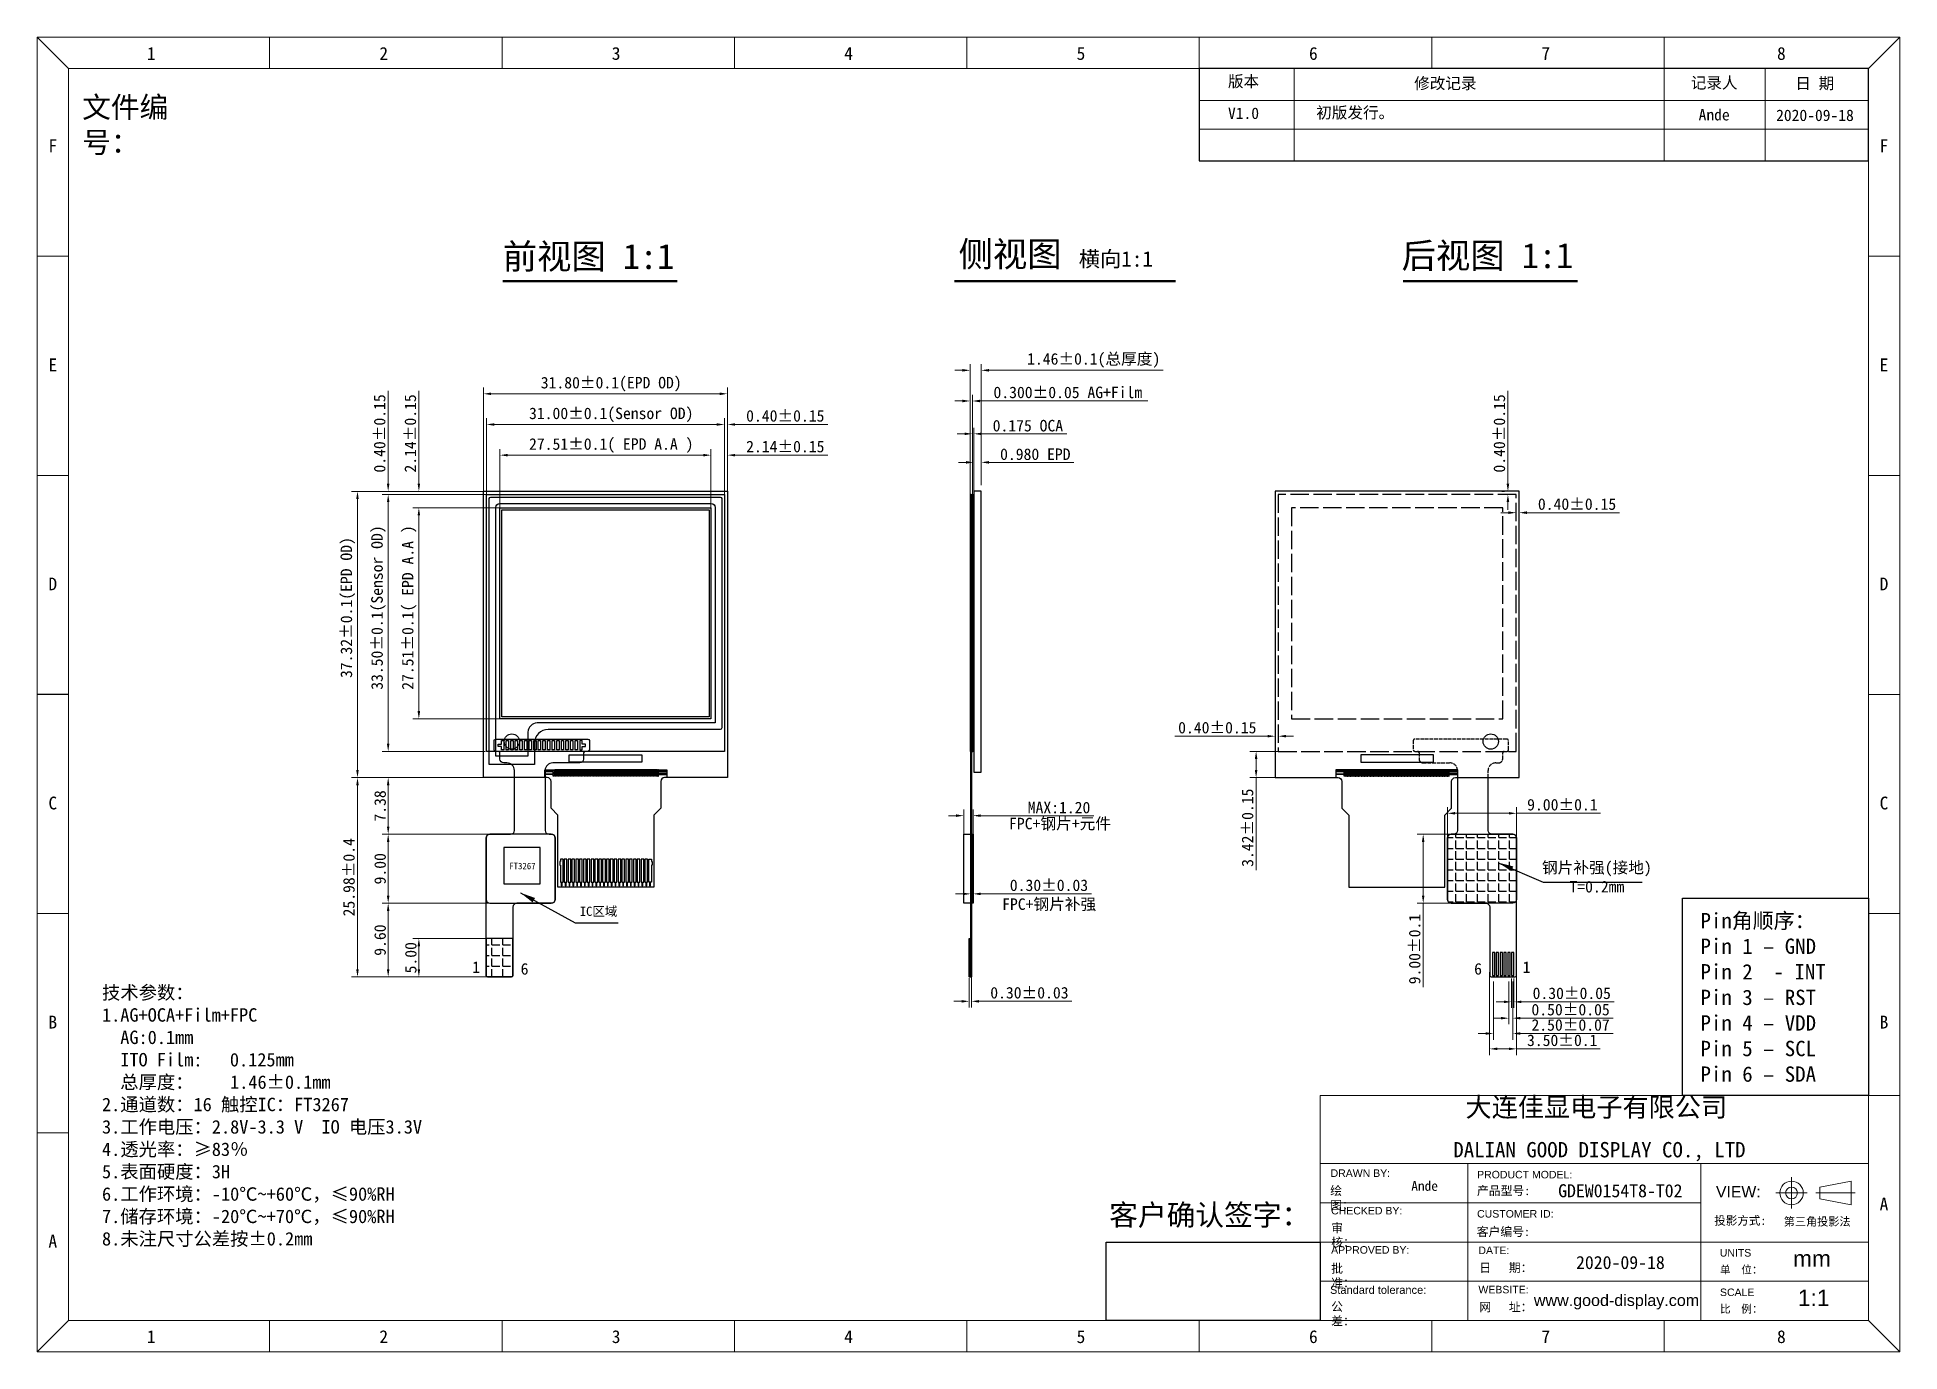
# Model space of a CAD drawing. Header units: millimetres. Extents: x 245 to 9917, y -4466 to 598.
# Drawn here: x 9673.7 to 9916.5, y -4466.3 to -4294.9 of the extents above; entities outside this region: 3.
import ezdxf
from ezdxf.enums import TextEntityAlignment as Align

# ---------------------------------------------------------------- set-up
doc = ezdxf.new("R2010")
doc.units = ezdxf.units.MM
doc.header["$LTSCALE"] = 0.2
doc.header["$PDMODE"] = 35
doc.linetypes.add('ACAD_ISO02W100', pattern=[15, 12, -3])
for name, color, linetype in [('AG膜', 200, 'Continuous'), ('DIM', 7, 'Continuous'), ('EMI屏蔽膜', 5, 'Continuous'), ('FILM', 40, 'Continuous'), ('FPC', 5, 'Continuous'), ('LCD', 240, 'Continuous'), ('OCA', 10, 'Continuous'), ('SENSOR', 3, 'Continuous'), ('STIFFENER', 213, 'Continuous')]:
    doc.layers.add(name, color=color, linetype=linetype)
doc.layers.add('Sundenal', color=4, linetype='Continuous', lineweight=20)
doc.layers.add('文字', color=2, linetype='Continuous', lineweight=20)
doc.styles.add('_txtstyle_1.50_0_0', font='simsun.ttc', dxfattribs={"height": 1.5})
doc.styles.add('SimSun_txtstyle_2.00_0_0', font='', dxfattribs={"height": 2})
doc.styles.add('SimSun_txtstyle_2.50_0_0', font='', dxfattribs={"height": 2.5})
doc.styles.get("Standard").update_dxf_attribs({"font": 'isocp2.shx', "bigfont": 'extfont2.shx'})
doc.styles.add('STYLE1', font='arial.ttf')
doc.styles.add('宋体', font='')
doc.styles.get('SimSun_txtstyle_2.00_0_0').set_extended_font_data('SimSun')
doc.styles.get('SimSun_txtstyle_2.50_0_0').set_extended_font_data('SimSun')
doc.styles.get('宋体').set_extended_font_data('SimSun')
doc.dimstyles.new('Sundenal', dxfattribs={"dimtxt": 3.5, "dimasz": 2, "dimexe": 1.5, "dimexo": 0.5, "dimtad": 1, "dimdsep": 46, "dimtxsty": 'Standard', "dimcen": 2.5, "dimadec": 0, "dimazin": 0, "dimtm": 1e-09, "dimtfac": 1, "dimtmove": 0, "dimatfit": 3, "dimfxl": 1, "dimarcsym": 0})
doc.dimstyles.new('Sundenal$0', dxfattribs={"dimtxt": 6, "dimasz": 3, "dimexe": 0.8, "dimexo": 0.8, "dimgap": 0.2, "dimtad": 1, "dimzin": 1, "dimdsep": 46, "dimtxsty": '宋体', "dimcen": 2.5, "dimadec": 0, "dimazin": 0, "dimtfac": 1, "dimtofl": 0, "dimtmove": 0, "dimatfit": 3, "dimfxl": 1, "dimtolj": 1, "dimlwd": 13, "dimlwe": 13, "dimarcsym": 0})

msp = doc.modelspace()

# ---------------------------------------------------------------- texts
at = {"insert": (245.1411, 598.2591), "char_height": 3, "attachment_point": 1}
msp.add_mtext('\\A1;', dxfattribs=at)
at = {"color": 3, "insert": (2441.4313, -1482.8817), "char_height": 5, "attachment_point": 1}
msp.add_mtext('\\A1;', dxfattribs=at)
at = {"color": 1, "insert": (2324.6907, -1529.7821), "char_height": 5, "attachment_point": 9}
msp.add_mtext('\\A1;', dxfattribs=at)
at = {"layer": 'DIM', "lineweight": 30, "ltscale": 0.2, "char_height": 3.28289, "attachment_point": 1, "style": '宋体'}
for s, insert, width in [('侧视图 {\\H0.6177x;横向1:1}', (9793.8336, -4321.5209), 28.302551), ('后视图 1:1', (9851.5835, -4321.7089), 22.936769), ('前视图 1:1', (9734.4165, -4321.8245), 22.770291)]:
    msp.add_mtext(s, dxfattribs=dict(at, insert=insert, width=width))
at = {"layer": 'DIM', "lineweight": 30, "attachment_point": 2, "style": '宋体'}
for s, insert, char_height, width in [('FPC+钢片+元件', (9807.0606, -4396.6421), 1.5, 14.682345), ('钢片补强(接地)\\PT=0.2mm', (9877.0337, -4402.3794), 1.5, 44.971947), ('IC区域', (9746.9166, -4408.2349), 1.2, 35.977558), ('FPC+钢片补强', (9805.6466, -4407.1493), 1.5, 13.55301), ('1 ', (9730.944, -4415.3706), 1.5, 12.818145), ('6 ', (9737.2626, -4415.5853), 1.5, 12.818145), ('6 ', (9861.5524, -4415.5853), 1.5, 12.818145), ('1 ', (9867.871, -4415.3706), 1.5, 12.818145)]:
    msp.add_mtext(s, dxfattribs=dict(at, insert=insert, char_height=char_height, width=width))
at = {"layer": 'DIM', "color": 18, "true_color": 0x000000, "insert": (9890.5424, -4409.0511), "char_height": 2, "width": 24.522612, "attachment_point": 1, "style": 'SimSun_txtstyle_2.00_0_0'}
msp.add_mtext('{\\C1;Pin角顺序：\\PPin 1 – GND\\PPin 2  - INT\\PPin 3 – RST\\PPin 4 – VDD\\PPin 5 – SCL\\PPin 6 – SDA}', dxfattribs=at)
at = {"layer": 'FILM', "color": 0, "ltscale": 0.2, "insert": (9736.9881, -4402.5118), "char_height": 0.84, "width": 5.384202, "attachment_point": 2, "style": '宋体'}
msp.add_mtext('FT3267', dxfattribs=at)
at = {"layer": 'Sundenal', "color": 4, "style": '宋体'}
for s, p in [('1', (9688.6107, -4297.0033)), ('2', (9718.9049, -4297.0033)), ('3', (9749.199, -4297.0033)), ('4', (9779.4931, -4297.0033)), ('5', (9809.7873, -4297.0033)), ('6', (9840.0814, -4297.0033)), ('7', (9870.3755, -4297.0033)), ('8', (9901.0861, -4297.0033)), ('F', (9675.7687, -4309.0392)), ('F', (9914.4582, -4309.0392)), ('E', (9675.7687, -4337.5993)), ('E', (9914.4582, -4337.5993)), ('D', (9675.7687, -4366.1594)), ('D', (9914.4582, -4366.1594)), ('C', (9675.7687, -4394.7196)), ('C', (9914.4582, -4394.7196)), ('B', (9675.7687, -4423.2797)), ('B', (9914.4582, -4423.2797)), ('A', (9914.4582, -4446.9978)), ('A', (9675.7687, -4451.8398)), ('1', (9688.6107, -4464.2841)), ('2', (9718.9049, -4464.2841)), ('3', (9749.199, -4464.2841)), ('4', (9779.4931, -4464.2841)), ('5', (9809.7873, -4464.2841)), ('6', (9840.0814, -4464.2841)), ('7', (9870.3755, -4464.2841)), ('8', (9901.0861, -4464.2841))]:
    msp.add_text(s, height=1.6694, dxfattribs=at).set_placement(p, align=Align.MIDDLE_CENTER)
at = {"layer": 'Sundenal', "color": 4, "true_color": 0x00ffff, "style": '宋体'}
msp.add_text('DALIAN GOOD DISPLAY CO., LTD', height=2, dxfattribs=at).set_placement((9858.319, -4439.912), align=Align.MIDDLE_LEFT)
at = {"layer": 'Sundenal', "color": 4, "ltscale": 0.5, "style": 'STYLE1'}
for s, height, p in [('DRAWN BY:', 0.98046, (9842.3236, -4442.9703)), ('VIEW:', 1.4707, (9892.5612, -4445.3983))]:
    msp.add_text(s, height=height, dxfattribs=at).set_placement(p, align=Align.MIDDLE_LEFT)
at = {"layer": 'Sundenal', "color": 4, "style": 'STYLE1'}
for s, p in [('PRODUCT MODEL:', (9861.424, -4443.1592)), ('CHECKED BY:', (9842.3953, -4447.8611)), ('CUSTOMER ID:', (9861.424, -4448.2716)), ('APPROVED BY:', (9842.3953, -4452.9735))]:
    msp.add_text(s, height=0.980465, dxfattribs=at).set_placement(p, align=Align.MIDDLE_LEFT)
for s, p in [('DATE:', (9861.5944, -4453.5253)), ('WEBSITE:', (9861.5944, -4458.6377))]:
    msp.add_text(s, height=0.98046, dxfattribs=at).set_placement(p)
at = {"layer": 'Sundenal', "color": 4, "ltscale": 0.5, "style": 'STYLE1'}
for s, p in [('UNITS', (9893.0514, -4453.8443)), ('SCALE', (9893.0821, -4458.9912))]:
    msp.add_text(s, height=0.98046, dxfattribs=at).set_placement(p)
at = {"layer": 'Sundenal', "color": 4, "true_color": 0x00ffff}
for s, insert, char_height, width, attachment_point, style in [('大连佳显电子有限公司^J', (9859.9136, -4433.1129), 2.5, 110.031763, 1, 'SimSun_txtstyle_2.50_0_0'), ('{\\fArial|b0|i0|c0|p34;www.good-display.com}', (9879.5958, -4458.7883), 1.5, 15.275873, 2, '_txtstyle_1.50_0_0')]:
    msp.add_mtext(s, dxfattribs=dict(at, insert=insert, char_height=char_height, width=width, attachment_point=attachment_point, style=style))
at = {"layer": 'Sundenal', "color": 4, "ltscale": 0.5, "attachment_point": 1, "style": 'STYLE1'}
for s, insert, char_height, width in [('{\\fSimSun|b0|i0|c134|p54;绘   图：}', (9842.2795, -4444.6991), 1.130239, 6.311718), ('{\\fSimSun|b0|i0|c134|p54;审   核：}', (9842.4087, -4449.5547), 1.130239, 6.460186), ('{\\fNSimSun|b0|i0|c134|p49;投影方式:}', (9892.3402, -4448.6069), 1.101258, 7.514707), ('{\\fSimSun|b0|i0|c134|p54;批   准：}', (9842.4087, -4454.8347), 1.130239, 6.460596), ('{\\fArial|b0|i0|c0|p32;mm}', (9902.5973, -4453.0379), 2.126966, 4.921621), ('{\\fNSimSun|b0|i0|c134|p49;单  位：}', (9893.0789, -4455.0464), 1.019683, 5.619785), ('1:1', (9903.2354, -4458.1549), 2.12697, 4.102916), ('{\\fSimSun|b0|i0|c134|p54;公    差：  }', (9842.4087, -4459.8096), 1.130239, 7.250293), ('{\\fNSimSun|b0|i0|c134|p49;比  例：}', (9893.0789, -4460.1588), 1.019683, 5.420181)]:
    msp.add_mtext(s, dxfattribs=dict(at, insert=insert, char_height=char_height, width=width))
at = {"layer": 'Sundenal', "color": 4, "attachment_point": 1, "style": 'STYLE1'}
for s, insert, char_height, width in [('{\\fSimSun|b0|i0|c134|p54;产品型号:}', (9861.4055, -4444.6991), 1.130239, 7.810918), ('{\\fSimSun|b0|i0|c134|p54;客户编号:}', (9861.371, -4450.0379), 1.130239, 7.320267), ('{\\fSimSun|b0|i0|c134|p54;日   期：}', (9861.7073, -4454.7417), 1.130239, 7.625753), ('{\\fArial|b0|i0|c0|p34;Standard tolerance: }', (9842.2465, -4457.6745), 1.029483, 12.98906), ('{\\fSimSun|b0|i0|c134|p54;网   址：}', (9861.7073, -4459.8541), 1.130239, 7.625753)]:
    msp.add_mtext(s, dxfattribs=dict(at, insert=insert, char_height=char_height, width=width))
at = {"layer": 'Sundenal', "color": 4, "lineweight": 30, "insert": (9901.3967, -4448.7524), "char_height": 1.06348, "width": 9.611765, "attachment_point": 1, "style": '宋体'}
msp.add_mtext('第三角投影法', dxfattribs=at)
at = {"layer": '文字', "style": '宋体'}
for s, insert, char_height, width, attachment_point in [('版本', (9828.9517, -4299.8898), 1.48888, 4.827519, 1), ('修改记录', (9853.2177, -4300.1484), 1.48888, 9.551486, 1), ('记录人', (9892.3252, -4300.0842), 1.48888, 7.213332, 2), ('日 期', (9905.4302, -4300.1587), 1.48888, 6.578887, 2), ('V1.0', (9828.9517, -4304.0547), 1.48888, 4.827519, 1), ('初版发行。', (9840.454, -4303.9701), 1.48888, 43.226731, 1), ('Ande', (9892.3202, -4304.2491), 1.48888, 7.213332, 2), ('2020-09-18', (9905.4627, -4304.3236), 1.48888, 11.686572, 2), ('GDEW0154T8-T02', (9880.0941, -4445.2737), 1.701573, 14.888765, 5), ('2020-09-18', (9880.1029, -4454.6302), 1.70157, 14.888765, 5)]:
    msp.add_mtext(s, dxfattribs=dict(at, insert=insert, char_height=char_height, width=width, attachment_point=attachment_point))
at = {"layer": '文字', "color": 0, "char_height": 2.74522, "style": '宋体'}
for s, insert, width, attachment_point in [('文件编号：', (9679.5984, -4302.6358), 17.523758, 1), ('客户确认签字：', (9826.5721, -4450.1178), 29.738603, 8)]:
    msp.add_mtext(s, dxfattribs=dict(at, insert=insert, width=width, attachment_point=attachment_point))
at = {"layer": '文字', "color": 7, "insert": (9682.1855, -4418.5518), "char_height": 1.750356, "width": 69.602304, "attachment_point": 1, "style": '宋体'}
msp.add_mtext('{\\fSimSun|b0|i0|c134|p54;技术参数}：\\P1.AG+{\\A1;OCA+Film}+FPC\\P  AG:0.1mm\\P  ITO Film:   0.125mm\\P  总厚度：    1.46%%P0.1mm\\P2.通道数：16 触控IC：FT3267\\P3.工作电压：2.8V-3.3 V  IO 电压3.3V\\P4.透光率：≥83％\\P5.表面硬度：3H\\P6.工作环境：-10℃~+60℃，≤90%RH\\P7.储存环境：-20℃~+70℃，≤90%RH\\P8.未注尺寸公差按±0.2mm', dxfattribs=at)
at = {"layer": '文字', "ltscale": 0.5, "insert": (9854.5792, -4443.9977), "char_height": 1.27618, "width": 6.380899, "attachment_point": 2, "style": '宋体'}
msp.add_mtext('{\\fSimSun|b0|i0|c134|p54;Ande}', dxfattribs=at)

# ---------------------------------------------------------------- blocks, each defined once
blk = doc.blocks.new('*D2')
at = {"layer": 'Defpoints', "color": 0, "transparency": 16777216}
for p in [(9795.42, -4407.47), (9795.72, -4406.56), (9795.72, -4407.27)]:
    blk.add_point(p, dxfattribs=at)
at = {"layer": 'DIM', "color": 0, "lineweight": 13, "transparency": 16777216}
for p, q in [((9795.42, -4406.67), (9795.42, -4405.76)), ((9795.72, -4406.47), (9795.72, -4405.76)), ((9794.42, -4406.56), (9793.42, -4406.56)), ((9796.72, -4406.56), (9811.16, -4406.56))]:
    blk.add_line(p, q, dxfattribs=at)
at = {"layer": 'DIM', "color": 0, "transparency": 16777216}
for points in [[(9794.42, -4406.4), (9794.42, -4406.73), (9795.42, -4406.56)], [(9796.72, -4406.4), (9796.72, -4406.73), (9795.72, -4406.56)]]:
    blk.add_solid(points, dxfattribs=at)
at = {"layer": 'DIM', "color": 0, "lineweight": 30, "transparency": 16777216, "insert": (9805.62, -4405.45), "char_height": 1.5, "attachment_point": 5, "style": '宋体'}
blk.add_mtext('\\A1;0.30±0.03', dxfattribs=at)
blk = doc.blocks.new('*D3')
at = {"layer": 'Defpoints', "color": 0, "transparency": 16777216}
for p in [(9795.22, -4416.7), (9795.52, -4416.6), (9795.52, -4420.57)]:
    blk.add_point(p, dxfattribs=at)
at = {"layer": 'DIM', "color": 0, "lineweight": 13, "transparency": 16777216}
for p, q in [((9795.22, -4417.5), (9795.22, -4421.37)), ((9795.52, -4417.4), (9795.52, -4421.37)), ((9794.22, -4420.57), (9793.22, -4420.57)), ((9796.52, -4420.57), (9808.62, -4420.57))]:
    blk.add_line(p, q, dxfattribs=at)
at = {"layer": 'DIM', "color": 0, "transparency": 16777216}
for points in [[(9794.22, -4420.4), (9794.22, -4420.74), (9795.22, -4420.57)], [(9796.52, -4420.4), (9796.52, -4420.74), (9795.52, -4420.57)]]:
    blk.add_solid(points, dxfattribs=at)
at = {"layer": 'DIM', "color": 0, "lineweight": 30, "transparency": 16777216, "insert": (9803.07, -4419.46), "char_height": 1.5, "attachment_point": 5, "style": '宋体'}
blk.add_mtext('\\A1;0.30±0.03', dxfattribs=at)
blk = doc.blocks.new('*D4')
at = {"layer": 'Defpoints', "color": 0, "transparency": 16777216}
for p in [(9796.8, -4338.31), (9796.8, -4354.09), (9795.34, -4357.89)]:
    blk.add_point(p, dxfattribs=at)
at = {"layer": 'DIM', "color": 0, "lineweight": 13, "transparency": 16777216}
for p, q in [((9795.34, -4357.09), (9795.34, -4337.51)), ((9796.8, -4353.29), (9796.8, -4337.51)), ((9794.34, -4338.31), (9793.34, -4338.31)), ((9797.8, -4338.31), (9820.52, -4338.31))]:
    blk.add_line(p, q, dxfattribs=at)
at = {"layer": 'DIM', "color": 0, "transparency": 16777216}
for points in [[(9794.34, -4338.14), (9794.34, -4338.48), (9795.34, -4338.31)], [(9797.8, -4338.14), (9797.8, -4338.48), (9796.8, -4338.31)]]:
    blk.add_solid(points, dxfattribs=at)
at = {"layer": 'DIM', "color": 0, "lineweight": 30, "transparency": 16777216, "insert": (9811.45, -4337.02), "char_height": 1.5, "attachment_point": 5, "style": '宋体'}
blk.add_mtext('\\A1;1.46±0.1(总厚度)', dxfattribs=at)
blk = doc.blocks.new('*D5')
at = {"layer": 'Defpoints', "color": 0, "transparency": 16777216}
for p in [(9795.64, -4342.31), (9795.64, -4354.49), (9795.34, -4355.33)]:
    blk.add_point(p, dxfattribs=at)
at = {"layer": 'DIM', "color": 0, "lineweight": 13, "transparency": 16777216}
for p, q in [((9794.34, -4342.31), (9793.34, -4342.31)), ((9795.34, -4354.53), (9795.34, -4341.51)), ((9795.64, -4353.69), (9795.64, -4341.51)), ((9796.64, -4342.31), (9818.51, -4342.31))]:
    blk.add_line(p, q, dxfattribs=at)
at = {"layer": 'DIM', "color": 0, "transparency": 16777216}
for points in [[(9794.34, -4342.14), (9794.34, -4342.48), (9795.34, -4342.31)], [(9796.64, -4342.14), (9796.64, -4342.48), (9795.64, -4342.31)]]:
    blk.add_solid(points, dxfattribs=at)
at = {"layer": 'DIM', "color": 0, "lineweight": 30, "transparency": 16777216, "insert": (9808.08, -4341.2), "char_height": 1.5, "attachment_point": 5, "style": '宋体'}
blk.add_mtext('\\A1;0.300±0.05 AG+Film', dxfattribs=at)
blk = doc.blocks.new('*D6')
at = {"layer": 'Defpoints', "color": 0, "transparency": 16777216}
for p in [(9795.72, -4396.37), (9794.52, -4400.13), (9795.72, -4400.13)]:
    blk.add_point(p, dxfattribs=at)
at = {"layer": 'DIM', "color": 0, "lineweight": 13, "transparency": 16777216}
for p, q in [((9793.52, -4396.37), (9792.52, -4396.37)), ((9794.52, -4399.33), (9794.52, -4395.57)), ((9795.72, -4399.33), (9795.72, -4395.57)), ((9796.72, -4396.37), (9811.46, -4396.37))]:
    blk.add_line(p, q, dxfattribs=at)
at = {"layer": 'DIM', "color": 0, "transparency": 16777216}
for points in [[(9793.52, -4396.2), (9793.52, -4396.53), (9794.52, -4396.37)], [(9796.72, -4396.2), (9796.72, -4396.53), (9795.72, -4396.37)]]:
    blk.add_solid(points, dxfattribs=at)
at = {"layer": 'DIM', "color": 0, "lineweight": 30, "transparency": 16777216, "insert": (9806.93, -4395.32), "char_height": 1.5, "attachment_point": 5, "style": '宋体'}
blk.add_mtext('\\A1;MAX:1.20', dxfattribs=at)
blk = doc.blocks.new('*D7')
at = {"layer": 'Defpoints', "color": 0, "transparency": 16777216}
for p in [(9795.82, -4346.59), (9795.64, -4358.66), (9795.82, -4358.49)]:
    blk.add_point(p, dxfattribs=at)
at = {"layer": 'DIM', "color": 0, "lineweight": 13, "transparency": 16777216}
for p, q in [((9794.64, -4346.59), (9793.64, -4346.59)), ((9795.64, -4357.86), (9795.64, -4345.79)), ((9795.82, -4357.69), (9795.82, -4345.79)), ((9796.82, -4346.59), (9807.93, -4346.59))]:
    blk.add_line(p, q, dxfattribs=at)
at = {"layer": 'DIM', "color": 0, "transparency": 16777216}
for points in [[(9794.64, -4346.43), (9794.64, -4346.76), (9795.64, -4346.59)], [(9796.82, -4346.43), (9796.82, -4346.76), (9795.82, -4346.59)]]:
    blk.add_solid(points, dxfattribs=at)
at = {"layer": 'DIM', "color": 0, "lineweight": 30, "transparency": 16777216, "insert": (9802.87, -4345.54), "char_height": 1.5, "attachment_point": 5, "style": '宋体'}
blk.add_mtext('\\A1;0.175 OCA', dxfattribs=at)
blk = doc.blocks.new('*D8')
at = {"layer": 'Defpoints', "color": 0, "transparency": 16777216}
for p in [(9796.8, -4350.31), (9796.8, -4354.09), (9795.82, -4362.66)]:
    blk.add_point(p, dxfattribs=at)
at = {"layer": 'DIM', "color": 0, "lineweight": 13, "transparency": 16777216}
for p, q in [((9794.82, -4350.31), (9793.82, -4350.31)), ((9795.82, -4361.86), (9795.82, -4349.51)), ((9796.8, -4353.29), (9796.8, -4349.51)), ((9797.8, -4350.31), (9808.87, -4350.31))]:
    blk.add_line(p, q, dxfattribs=at)
at = {"layer": 'DIM', "color": 0, "transparency": 16777216}
for points in [[(9794.82, -4350.14), (9794.82, -4350.48), (9795.82, -4350.31)], [(9797.8, -4350.14), (9797.8, -4350.48), (9796.8, -4350.31)]]:
    blk.add_solid(points, dxfattribs=at)
at = {"layer": 'DIM', "color": 0, "lineweight": 30, "transparency": 16777216, "insert": (9803.84, -4349.26), "char_height": 1.5, "attachment_point": 5, "style": '宋体'}
blk.add_mtext('\\A1;0.980 EPD', dxfattribs=at)
blk = doc.blocks.new('*D10')
at = {"layer": 'Defpoints', "color": 0, "transparency": 16777216}
for p in [(9865.91, -4416.81), (9866.21, -4416.81), (9866.21, -4420.64)]:
    blk.add_point(p, dxfattribs=at)
at = {"layer": 'DIM', "color": 0, "lineweight": 13, "transparency": 16777216}
for p, q in [((9865.91, -4417.61), (9865.91, -4421.44)), ((9866.21, -4417.61), (9866.21, -4421.44))]:
    blk.add_line(p, q, dxfattribs=at)
at = {"layer": 'DIM', "color": 0, "lineweight": 18, "transparency": 16777216}
for p, q in [((9864.91, -4420.64), (9863.91, -4420.64)), ((9867.21, -4420.64), (9879.31, -4420.64))]:
    blk.add_line(p, q, dxfattribs=at)
at = {"layer": 'DIM', "color": 0, "transparency": 16777216}
for points in [[(9864.91, -4420.47), (9864.91, -4420.81), (9865.91, -4420.64)], [(9867.21, -4420.47), (9867.21, -4420.81), (9866.21, -4420.64)]]:
    blk.add_solid(points, dxfattribs=at)
at = {"layer": 'DIM', "color": 0, "lineweight": 30, "transparency": 16777216, "insert": (9873.76, -4419.53), "char_height": 1.5, "attachment_point": 5, "style": '宋体'}
blk.add_mtext('\\A1;0.30±0.05', dxfattribs=at)
blk = doc.blocks.new('*D11')
at = {"layer": 'Defpoints', "color": 0, "transparency": 16777216}
for p in [(9865.56, -4417.19), (9866.06, -4417.19), (9866.06, -4422.77)]:
    blk.add_point(p, dxfattribs=at)
at = {"layer": 'DIM', "color": 0, "lineweight": 13, "transparency": 16777216}
for p, q in [((9865.56, -4417.99), (9865.56, -4423.57)), ((9866.06, -4417.99), (9866.06, -4423.57))]:
    blk.add_line(p, q, dxfattribs=at)
at = {"layer": 'DIM', "color": 0, "lineweight": 18, "transparency": 16777216}
for p, q in [((9864.56, -4422.77), (9863.56, -4422.77)), ((9867.06, -4422.77), (9879.16, -4422.77))]:
    blk.add_line(p, q, dxfattribs=at)
at = {"layer": 'DIM', "color": 0, "transparency": 16777216}
for points in [[(9864.56, -4422.6), (9864.56, -4422.93), (9865.56, -4422.77)], [(9867.06, -4422.6), (9867.06, -4422.93), (9866.06, -4422.77)]]:
    blk.add_solid(points, dxfattribs=at)
at = {"layer": 'DIM', "color": 0, "lineweight": 30, "transparency": 16777216, "insert": (9873.61, -4421.66), "char_height": 1.5, "attachment_point": 5, "style": '宋体'}
blk.add_mtext('\\A1;0.50±0.05', dxfattribs=at)
blk = doc.blocks.new('*D12')
at = {"layer": 'Defpoints', "color": 0, "transparency": 16777216}
for p in [(9863.56, -4417.19), (9866.06, -4417.19), (9866.06, -4424.77)]:
    blk.add_point(p, dxfattribs=at)
at = {"layer": 'DIM', "color": 0, "lineweight": 13, "transparency": 16777216}
for p, q in [((9863.56, -4417.99), (9863.56, -4425.57)), ((9866.06, -4417.99), (9866.06, -4425.57))]:
    blk.add_line(p, q, dxfattribs=at)
at = {"layer": 'DIM', "color": 0, "lineweight": 18, "transparency": 16777216}
for p, q in [((9862.56, -4424.77), (9861.56, -4424.77)), ((9867.06, -4424.77), (9879.16, -4424.77))]:
    blk.add_line(p, q, dxfattribs=at)
at = {"layer": 'DIM', "color": 0, "transparency": 16777216}
for points in [[(9862.56, -4424.6), (9862.56, -4424.93), (9863.56, -4424.77)], [(9867.06, -4424.6), (9867.06, -4424.93), (9866.06, -4424.77)]]:
    blk.add_solid(points, dxfattribs=at)
at = {"layer": 'DIM', "color": 0, "lineweight": 30, "transparency": 16777216, "insert": (9873.61, -4423.66), "char_height": 1.5, "attachment_point": 5, "style": '宋体'}
blk.add_mtext('\\A1;2.50±0.07', dxfattribs=at)
blk = doc.blocks.new('*D9')
at = {"layer": 'Defpoints', "color": 0, "transparency": 16777216}
for p in [(9863.06, -4415.96), (9866.56, -4415.96), (9866.56, -4426.77)]:
    blk.add_point(p, dxfattribs=at)
at = {"layer": 'DIM', "color": 0, "lineweight": 13, "transparency": 16777216}
for p, q in [((9863.06, -4416.76), (9863.06, -4427.57)), ((9866.56, -4416.76), (9866.56, -4427.57))]:
    blk.add_line(p, q, dxfattribs=at)
at = {"layer": 'DIM', "color": 0, "lineweight": 18, "transparency": 16777216}
for p, q in [((9864.06, -4426.77), (9865.56, -4426.77)), ((9866.56, -4426.77), (9877.47, -4426.77))]:
    blk.add_line(p, q, dxfattribs=at)
at = {"layer": 'DIM', "color": 0, "transparency": 16777216}
for points in [[(9864.06, -4426.6), (9864.06, -4426.93), (9863.06, -4426.77)], [(9865.56, -4426.6), (9865.56, -4426.93), (9866.56, -4426.77)]]:
    blk.add_solid(points, dxfattribs=at)
at = {"layer": 'DIM', "color": 0, "lineweight": 30, "transparency": 16777216, "insert": (9872.52, -4425.66), "char_height": 1.5, "attachment_point": 5, "style": '宋体'}
blk.add_mtext('\\A1;3.50±0.1', dxfattribs=at)
blk = doc.blocks.new('*D13')
at = {"layer": 'Defpoints', "color": 0, "transparency": 16777216}
for p in [(9763.31, -4345.37), (9732.31, -4359.23), (9763.31, -4359.23)]:
    blk.add_point(p, dxfattribs=at)
at = {"layer": 'DIM', "color": 0, "lineweight": 13, "transparency": 16777216}
for p, q in [((9732.31, -4358.43), (9732.31, -4344.57)), ((9763.31, -4358.43), (9763.31, -4344.57))]:
    blk.add_line(p, q, dxfattribs=at)
at = {"layer": 'DIM', "color": 0, "lineweight": 18, "transparency": 16777216}
blk.add_line((9733.31, -4345.37), (9762.31, -4345.37), dxfattribs=at)
at = {"layer": 'DIM', "color": 0, "transparency": 16777216}
for points in [[(9733.31, -4345.21), (9733.31, -4345.54), (9732.31, -4345.37)], [(9762.31, -4345.21), (9762.31, -4345.54), (9763.31, -4345.37)]]:
    blk.add_solid(points, dxfattribs=at)
at = {"layer": 'DIM', "color": 0, "lineweight": 30, "transparency": 16777216, "insert": (9748.56, -4344.12), "char_height": 1.5, "attachment_point": 5, "style": '宋体'}
blk.add_mtext('\\A1;31.00±0.1(Sensor OD)', dxfattribs=at)
blk = doc.blocks.new('*D14')
at = {"layer": 'Defpoints', "color": 0, "transparency": 16777216}
for p in [(9763.71, -4341.37), (9731.91, -4357.06), (9763.71, -4357.48)]:
    blk.add_point(p, dxfattribs=at)
at = {"layer": 'DIM', "color": 0, "lineweight": 13, "transparency": 16777216}
for p, q in [((9731.91, -4356.26), (9731.91, -4340.57)), ((9763.71, -4356.68), (9763.71, -4340.57))]:
    blk.add_line(p, q, dxfattribs=at)
at = {"layer": 'DIM', "color": 0, "lineweight": 18, "transparency": 16777216}
blk.add_line((9732.91, -4341.37), (9762.71, -4341.37), dxfattribs=at)
at = {"layer": 'DIM', "color": 0, "transparency": 16777216}
for points in [[(9732.91, -4341.21), (9732.91, -4341.54), (9731.91, -4341.37)], [(9762.71, -4341.21), (9762.71, -4341.54), (9763.71, -4341.37)]]:
    blk.add_solid(points, dxfattribs=at)
at = {"layer": 'DIM', "color": 0, "lineweight": 30, "transparency": 16777216, "insert": (9748.56, -4340.12), "char_height": 1.5, "attachment_point": 5, "style": '宋体'}
blk.add_mtext('\\A1;31.80±0.1(EPD OD)', dxfattribs=at)
blk = doc.blocks.new('*D15')
at = {"layer": 'Defpoints', "color": 0, "transparency": 16777216}
for p in [(9734.05, -4349.37), (9734.05, -4357.17), (9761.56, -4357.18)]:
    blk.add_point(p, dxfattribs=at)
at = {"layer": 'DIM', "color": 0, "lineweight": 13, "transparency": 16777216}
for p, q in [((9734.05, -4356.37), (9734.05, -4348.57)), ((9761.56, -4356.38), (9761.56, -4348.57))]:
    blk.add_line(p, q, dxfattribs=at)
at = {"layer": 'DIM', "color": 0, "lineweight": 18, "transparency": 16777216}
blk.add_line((9760.56, -4349.37), (9735.05, -4349.37), dxfattribs=at)
at = {"layer": 'DIM', "color": 0, "transparency": 16777216}
for points in [[(9735.05, -4349.21), (9735.05, -4349.54), (9734.05, -4349.37)], [(9760.56, -4349.21), (9760.56, -4349.54), (9761.56, -4349.37)]]:
    blk.add_solid(points, dxfattribs=at)
at = {"layer": 'DIM', "color": 0, "lineweight": 30, "transparency": 16777216, "insert": (9748.56, -4348.12), "char_height": 1.5, "attachment_point": 5, "style": '宋体'}
blk.add_mtext('\\A1;27.51±0.1( EPD A.A )', dxfattribs=at)
blk = doc.blocks.new('*D16')
at = {"layer": 'Defpoints', "color": 0, "transparency": 16777216}
for p in [(9763.71, -4349.37), (9763.71, -4349.49), (9761.56, -4351.51)]:
    blk.add_point(p, dxfattribs=at)
at = {"layer": 'DIM', "color": 0, "lineweight": 18, "transparency": 16777216}
for p, q in [((9760.56, -4349.37), (9759.56, -4349.37)), ((9764.71, -4349.37), (9776.79, -4349.37))]:
    blk.add_line(p, q, dxfattribs=at)
at = {"layer": 'DIM', "color": 0, "lineweight": 13, "transparency": 16777216}
for p, q in [((9761.56, -4350.71), (9761.56, -4348.57)), ((9763.71, -4348.69), (9763.71, -4348.57))]:
    blk.add_line(p, q, dxfattribs=at)
at = {"layer": 'DIM', "color": 0, "transparency": 16777216}
for points in [[(9760.56, -4349.21), (9760.56, -4349.54), (9761.56, -4349.37)], [(9764.71, -4349.21), (9764.71, -4349.54), (9763.71, -4349.37)]]:
    blk.add_solid(points, dxfattribs=at)
at = {"layer": 'DIM', "color": 0, "lineweight": 30, "transparency": 16777216, "insert": (9771.25, -4348.26), "char_height": 1.5, "attachment_point": 5, "style": '宋体'}
blk.add_mtext('\\A1;2.14±0.15', dxfattribs=at)
blk = doc.blocks.new('*D17')
at = {"layer": 'Defpoints', "color": 0, "transparency": 16777216}
for p in [(9763.71, -4345.37), (9763.31, -4346.82), (9763.71, -4346.82)]:
    blk.add_point(p, dxfattribs=at)
at = {"layer": 'DIM', "color": 0, "lineweight": 18, "transparency": 16777216}
for p, q in [((9762.31, -4345.37), (9761.31, -4345.37)), ((9764.71, -4345.37), (9776.8, -4345.37))]:
    blk.add_line(p, q, dxfattribs=at)
at = {"layer": 'DIM', "color": 0, "lineweight": 13, "transparency": 16777216}
for p, q in [((9763.31, -4346.02), (9763.31, -4344.57)), ((9763.71, -4346.02), (9763.71, -4344.57))]:
    blk.add_line(p, q, dxfattribs=at)
at = {"layer": 'DIM', "color": 0, "transparency": 16777216}
for points in [[(9762.31, -4345.21), (9762.31, -4345.54), (9763.31, -4345.37)], [(9764.71, -4345.21), (9764.71, -4345.54), (9763.71, -4345.37)]]:
    blk.add_solid(points, dxfattribs=at)
at = {"layer": 'DIM', "color": 0, "lineweight": 30, "transparency": 16777216, "insert": (9771.25, -4344.26), "char_height": 1.5, "attachment_point": 5, "style": '宋体'}
blk.add_mtext('\\A1;0.40±0.15', dxfattribs=at)
blk = doc.blocks.new('*D18')
at = {"layer": 'Defpoints', "color": 0, "transparency": 16777216}
for p in [(9719.49, -4354.49), (9734.87, -4354.49), (9732.95, -4387.99)]:
    blk.add_point(p, dxfattribs=at)
at = {"layer": 'DIM', "color": 0, "lineweight": 13, "transparency": 16777216}
for p, q in [((9734.07, -4354.49), (9718.69, -4354.49)), ((9732.15, -4387.99), (9718.69, -4387.99))]:
    blk.add_line(p, q, dxfattribs=at)
at = {"layer": 'DIM', "color": 0, "lineweight": 18, "transparency": 16777216}
blk.add_line((9719.49, -4386.99), (9719.49, -4355.49), dxfattribs=at)
at = {"layer": 'DIM', "color": 0, "transparency": 16777216}
for points in [[(9719.32, -4355.49), (9719.65, -4355.49), (9719.49, -4354.49)], [(9719.32, -4386.99), (9719.65, -4386.99), (9719.49, -4387.99)]]:
    blk.add_solid(points, dxfattribs=at)
at = {"layer": 'DIM', "color": 0, "lineweight": 30, "transparency": 16777216, "insert": (9718.23, -4369.24), "char_height": 1.5, "attachment_point": 5, "rotation": 90, "style": '宋体'}
blk.add_mtext('\\A1;33.50±0.1(Sensor OD)', dxfattribs=at)
blk = doc.blocks.new('*D19')
at = {"layer": 'Defpoints', "color": 0, "transparency": 16777216}
for p in [(9715.49, -4354.09), (9733.13, -4354.09), (9733.91, -4391.41)]:
    blk.add_point(p, dxfattribs=at)
at = {"layer": 'DIM', "color": 0, "lineweight": 13, "transparency": 16777216}
for p, q in [((9732.33, -4354.09), (9714.69, -4354.09)), ((9733.11, -4391.41), (9714.69, -4391.41))]:
    blk.add_line(p, q, dxfattribs=at)
at = {"layer": 'DIM', "color": 0, "lineweight": 18, "transparency": 16777216}
blk.add_line((9715.49, -4390.41), (9715.49, -4355.09), dxfattribs=at)
at = {"layer": 'DIM', "color": 0, "transparency": 16777216}
for points in [[(9715.32, -4355.09), (9715.65, -4355.09), (9715.49, -4354.09)], [(9715.32, -4390.41), (9715.65, -4390.41), (9715.49, -4391.41)]]:
    blk.add_solid(points, dxfattribs=at)
at = {"layer": 'DIM', "color": 0, "lineweight": 30, "transparency": 16777216, "insert": (9714.23, -4369.24), "char_height": 1.5, "attachment_point": 5, "rotation": 90, "style": '宋体'}
blk.add_mtext('\\A1;37.32±0.1(EPD OD)', dxfattribs=at)
blk = doc.blocks.new('*D20')
at = {"layer": 'Defpoints', "color": 0, "transparency": 16777216}
for p in [(9735.18, -4356.23), (9723.49, -4383.74), (9734.99, -4383.74)]:
    blk.add_point(p, dxfattribs=at)
at = {"layer": 'DIM', "color": 0, "lineweight": 13, "transparency": 16777216}
for p, q in [((9734.38, -4356.23), (9722.69, -4356.23)), ((9734.19, -4383.74), (9722.69, -4383.74))]:
    blk.add_line(p, q, dxfattribs=at)
at = {"layer": 'DIM', "color": 0, "lineweight": 18, "transparency": 16777216}
blk.add_line((9723.49, -4357.23), (9723.49, -4382.74), dxfattribs=at)
at = {"layer": 'DIM', "color": 0, "transparency": 16777216}
for points in [[(9723.32, -4357.23), (9723.65, -4357.23), (9723.49, -4356.23)], [(9723.32, -4382.74), (9723.65, -4382.74), (9723.49, -4383.74)]]:
    blk.add_solid(points, dxfattribs=at)
at = {"layer": 'DIM', "color": 0, "lineweight": 30, "transparency": 16777216, "insert": (9722.23, -4369.24), "char_height": 1.5, "attachment_point": 5, "rotation": 90, "style": '宋体'}
blk.add_mtext('\\A1;27.51±0.1( EPD A.A )', dxfattribs=at)
blk = doc.blocks.new('*D21')
at = {"layer": 'Defpoints', "color": 0, "transparency": 16777216}
for p in [(9720.8, -4354.09), (9723.49, -4354.09), (9723.17, -4356.23)]:
    blk.add_point(p, dxfattribs=at)
at = {"layer": 'DIM', "color": 0, "lineweight": 18, "transparency": 16777216}
for p, q in [((9723.49, -4353.09), (9723.49, -4341)), ((9723.49, -4357.23), (9723.49, -4358.23))]:
    blk.add_line(p, q, dxfattribs=at)
at = {"layer": 'DIM', "color": 0, "lineweight": 13, "transparency": 16777216}
for p, q in [((9721.6, -4354.09), (9724.29, -4354.09)), ((9723.97, -4356.23), (9724.29, -4356.23))]:
    blk.add_line(p, q, dxfattribs=at)
at = {"layer": 'DIM', "color": 0, "transparency": 16777216}
for points in [[(9723.32, -4353.09), (9723.65, -4353.09), (9723.49, -4354.09)], [(9723.32, -4357.23), (9723.65, -4357.23), (9723.49, -4356.23)]]:
    blk.add_solid(points, dxfattribs=at)
at = {"layer": 'DIM', "color": 0, "lineweight": 30, "transparency": 16777216, "insert": (9722.38, -4346.54), "char_height": 1.5, "attachment_point": 5, "rotation": 90, "style": '宋体'}
blk.add_mtext('\\A1;2.14±0.15', dxfattribs=at)
blk = doc.blocks.new('*D22')
at = {"layer": 'Defpoints', "color": 0, "transparency": 16777216}
for p in [(9719.49, -4354.09), (9720.93, -4354.09), (9720.93, -4354.49)]:
    blk.add_point(p, dxfattribs=at)
at = {"layer": 'DIM', "color": 0, "lineweight": 18, "transparency": 16777216}
for p, q in [((9719.49, -4353.09), (9719.49, -4340.99)), ((9719.49, -4355.49), (9719.49, -4356.49))]:
    blk.add_line(p, q, dxfattribs=at)
at = {"layer": 'DIM', "color": 0, "lineweight": 13, "transparency": 16777216}
for p, q in [((9720.13, -4354.09), (9718.69, -4354.09)), ((9720.13, -4354.49), (9718.69, -4354.49))]:
    blk.add_line(p, q, dxfattribs=at)
at = {"layer": 'DIM', "color": 0, "transparency": 16777216}
for points in [[(9719.32, -4353.09), (9719.65, -4353.09), (9719.49, -4354.09)], [(9719.32, -4355.49), (9719.65, -4355.49), (9719.49, -4354.49)]]:
    blk.add_solid(points, dxfattribs=at)
at = {"layer": 'DIM', "color": 0, "lineweight": 30, "transparency": 16777216, "insert": (9718.38, -4346.54), "char_height": 1.5, "attachment_point": 5, "rotation": 90, "style": '宋体'}
blk.add_mtext('\\A1;0.40±0.15', dxfattribs=at)
blk = doc.blocks.new('*D23')
at = {"layer": 'Defpoints', "color": 0, "transparency": 16777216}
for p in [(9733.91, -4391.41), (9715.49, -4417.39), (9734, -4417.39)]:
    blk.add_point(p, dxfattribs=at)
at = {"layer": 'DIM', "color": 0, "lineweight": 13, "transparency": 16777216}
for p, q in [((9733.11, -4391.41), (9714.69, -4391.41)), ((9733.2, -4417.39), (9714.69, -4417.39))]:
    blk.add_line(p, q, dxfattribs=at)
at = {"layer": 'DIM', "color": 0, "lineweight": 18, "transparency": 16777216}
blk.add_line((9715.49, -4392.41), (9715.49, -4416.39), dxfattribs=at)
at = {"layer": 'DIM', "color": 0, "transparency": 16777216}
for points in [[(9715.32, -4392.41), (9715.65, -4392.41), (9715.49, -4391.41)], [(9715.32, -4416.39), (9715.65, -4416.39), (9715.49, -4417.39)]]:
    blk.add_solid(points, dxfattribs=at)
at = {"layer": 'DIM', "color": 0, "lineweight": 30, "transparency": 16777216, "insert": (9714.38, -4404.4), "char_height": 1.5, "attachment_point": 5, "rotation": 90, "style": '宋体'}
blk.add_mtext('\\A1;25.98±0.4', dxfattribs=at)
blk = doc.blocks.new('*D24')
at = {"layer": 'Defpoints', "color": 0, "transparency": 16777216}
for p in [(9723.49, -4412.39), (9734, -4412.39), (9734, -4417.39)]:
    blk.add_point(p, dxfattribs=at)
at = {"layer": 'DIM', "color": 0, "lineweight": 13, "transparency": 16777216}
for p, q in [((9733.2, -4412.39), (9722.69, -4412.39)), ((9733.2, -4417.39), (9722.69, -4417.39))]:
    blk.add_line(p, q, dxfattribs=at)
at = {"layer": 'DIM', "color": 0, "lineweight": 18, "transparency": 16777216}
blk.add_line((9723.49, -4416.39), (9723.49, -4413.39), dxfattribs=at)
at = {"layer": 'DIM', "color": 0, "transparency": 16777216}
for points in [[(9723.32, -4413.39), (9723.65, -4413.39), (9723.49, -4412.39)], [(9723.32, -4416.39), (9723.65, -4416.39), (9723.49, -4417.39)]]:
    blk.add_solid(points, dxfattribs=at)
at = {"layer": 'DIM', "color": 0, "lineweight": 30, "transparency": 16777216, "insert": (9722.44, -4414.89), "char_height": 1.5, "attachment_point": 5, "rotation": 90, "style": '宋体'}
blk.add_mtext('\\A1;5.00', dxfattribs=at)
blk = doc.blocks.new('*D25')
at = {"layer": 'Defpoints', "color": 0, "transparency": 16777216}
for p in [(9866.56, -4396.06), (9857.56, -4401.65), (9866.56, -4401.65)]:
    blk.add_point(p, dxfattribs=at)
at = {"layer": 'DIM', "color": 0, "lineweight": 13, "transparency": 16777216}
for p, q in [((9857.56, -4400.85), (9857.56, -4395.26)), ((9866.56, -4400.85), (9866.56, -4395.26))]:
    blk.add_line(p, q, dxfattribs=at)
at = {"layer": 'DIM', "color": 0, "lineweight": 18, "transparency": 16777216}
for p, q in [((9858.56, -4396.06), (9865.56, -4396.06)), ((9866.56, -4396.06), (9877.51, -4396.06))]:
    blk.add_line(p, q, dxfattribs=at)
at = {"layer": 'DIM', "color": 0, "transparency": 16777216}
for points in [[(9858.56, -4395.89), (9858.56, -4396.23), (9857.56, -4396.06)], [(9865.56, -4395.89), (9865.56, -4396.23), (9866.56, -4396.06)]]:
    blk.add_solid(points, dxfattribs=at)
at = {"layer": 'DIM', "color": 0, "lineweight": 30, "transparency": 16777216, "insert": (9872.54, -4394.95), "char_height": 1.5, "attachment_point": 5, "style": '宋体'}
blk.add_mtext('\\A1;9.00±0.1', dxfattribs=at)
blk = doc.blocks.new('*D26')
at = {"layer": 'Defpoints', "color": 0, "transparency": 16777216}
for p in [(9860.05, -4398.79), (9854.4, -4407.79), (9860.05, -4407.79)]:
    blk.add_point(p, dxfattribs=at)
at = {"layer": 'DIM', "color": 0, "lineweight": 13, "transparency": 16777216}
for p, q in [((9859.25, -4398.79), (9853.6, -4398.79)), ((9859.25, -4407.79), (9853.6, -4407.79))]:
    blk.add_line(p, q, dxfattribs=at)
at = {"layer": 'DIM', "color": 0, "lineweight": 18, "transparency": 16777216}
for p, q in [((9854.4, -4399.79), (9854.4, -4406.79)), ((9854.4, -4407.79), (9854.4, -4418.73))]:
    blk.add_line(p, q, dxfattribs=at)
at = {"layer": 'DIM', "color": 0, "transparency": 16777216}
for points in [[(9854.23, -4399.79), (9854.56, -4399.79), (9854.4, -4398.79)], [(9854.23, -4406.79), (9854.56, -4406.79), (9854.4, -4407.79)]]:
    blk.add_solid(points, dxfattribs=at)
at = {"layer": 'DIM', "color": 0, "lineweight": 30, "transparency": 16777216, "insert": (9853.29, -4413.76), "char_height": 1.5, "attachment_point": 5, "rotation": 90, "style": '宋体'}
blk.add_mtext('\\A1;9.00±0.1', dxfattribs=at)
blk = doc.blocks.new('*D27')
at = {"layer": 'Defpoints', "color": 0, "transparency": 16777216}
for p in [(9866.51, -4355.83), (9866.91, -4355.83), (9866.91, -4356.87)]:
    blk.add_point(p, dxfattribs=at)
at = {"layer": 'DIM', "color": 0, "lineweight": 18, "transparency": 16777216}
for p, q in [((9865.51, -4356.87), (9864.51, -4356.87)), ((9867.91, -4356.87), (9880, -4356.87))]:
    blk.add_line(p, q, dxfattribs=at)
at = {"layer": 'DIM', "color": 0, "lineweight": 13, "transparency": 16777216}
for p, q in [((9866.51, -4356.63), (9866.51, -4357.67)), ((9866.91, -4356.63), (9866.91, -4357.67))]:
    blk.add_line(p, q, dxfattribs=at)
at = {"layer": 'DIM', "color": 0, "transparency": 16777216}
for points in [[(9865.51, -4356.7), (9865.51, -4357.04), (9866.51, -4356.87)], [(9867.91, -4356.7), (9867.91, -4357.04), (9866.91, -4356.87)]]:
    blk.add_solid(points, dxfattribs=at)
at = {"layer": 'DIM', "color": 0, "lineweight": 30, "transparency": 16777216, "insert": (9874.45, -4355.76), "char_height": 1.5, "attachment_point": 5, "style": '宋体'}
blk.add_mtext('\\A1;0.40±0.15', dxfattribs=at)
blk = doc.blocks.new('*D28')
at = {"layer": 'Defpoints', "color": 0, "transparency": 16777216}
for p in [(9865.44, -4354.09), (9865.8, -4354.09), (9865.8, -4354.49)]:
    blk.add_point(p, dxfattribs=at)
at = {"layer": 'DIM', "color": 0, "lineweight": 18, "transparency": 16777216}
for p, q in [((9865.44, -4353.09), (9865.44, -4340.99)), ((9865.44, -4355.49), (9865.44, -4356.49))]:
    blk.add_line(p, q, dxfattribs=at)
at = {"layer": 'DIM', "color": 0, "lineweight": 13, "transparency": 16777216}
for p, q in [((9865, -4354.09), (9864.64, -4354.09)), ((9865, -4354.49), (9864.64, -4354.49))]:
    blk.add_line(p, q, dxfattribs=at)
at = {"layer": 'DIM', "color": 0, "transparency": 16777216}
for points in [[(9865.27, -4353.09), (9865.61, -4353.09), (9865.44, -4354.09)], [(9865.27, -4355.49), (9865.61, -4355.49), (9865.44, -4354.49)]]:
    blk.add_solid(points, dxfattribs=at)
at = {"layer": 'DIM', "color": 0, "lineweight": 30, "transparency": 16777216, "insert": (9864.33, -4346.54), "char_height": 1.5, "attachment_point": 5, "rotation": 90, "style": '宋体'}
blk.add_mtext('\\A1;0.40±0.15', dxfattribs=at)
blk = doc.blocks.new('*D29')
at = {"layer": 'Defpoints', "color": 0, "transparency": 16777216}
for p in [(9835.11, -4386.01), (9835.11, -4387.65), (9835.51, -4387.65)]:
    blk.add_point(p, dxfattribs=at)
at = {"layer": 'DIM', "color": 0, "lineweight": 18, "transparency": 16777216}
for p, q in [((9834.11, -4386.01), (9822.01, -4386.01)), ((9836.51, -4386.01), (9837.51, -4386.01))]:
    blk.add_line(p, q, dxfattribs=at)
at = {"layer": 'DIM', "color": 0, "lineweight": 13, "transparency": 16777216}
for p, q in [((9835.11, -4386.85), (9835.11, -4385.21)), ((9835.51, -4386.85), (9835.51, -4385.21))]:
    blk.add_line(p, q, dxfattribs=at)
at = {"layer": 'DIM', "color": 0, "transparency": 16777216}
for points in [[(9834.11, -4385.84), (9834.11, -4386.17), (9835.11, -4386.01)], [(9836.51, -4385.84), (9836.51, -4386.17), (9835.51, -4386.01)]]:
    blk.add_solid(points, dxfattribs=at)
at = {"layer": 'DIM', "color": 0, "lineweight": 30, "transparency": 16777216, "insert": (9827.56, -4384.9), "char_height": 1.5, "attachment_point": 5, "style": '宋体'}
blk.add_mtext('\\A1;0.40±0.15', dxfattribs=at)
blk = doc.blocks.new('*D30')
at = {"layer": 'Defpoints', "color": 0, "transparency": 16777216}
for p in [(9837.69, -4387.99), (9832.62, -4391.41), (9837.69, -4391.41)]:
    blk.add_point(p, dxfattribs=at)
at = {"layer": 'DIM', "color": 0, "lineweight": 13, "transparency": 16777216}
for p, q in [((9836.89, -4387.99), (9831.82, -4387.99)), ((9836.89, -4391.41), (9831.82, -4391.41))]:
    blk.add_line(p, q, dxfattribs=at)
at = {"layer": 'DIM', "color": 0, "lineweight": 18, "transparency": 16777216}
for p, q in [((9832.62, -4388.99), (9832.62, -4390.41)), ((9832.62, -4391.41), (9832.62, -4403.47))]:
    blk.add_line(p, q, dxfattribs=at)
at = {"layer": 'DIM', "color": 0, "transparency": 16777216}
for points in [[(9832.45, -4388.99), (9832.79, -4388.99), (9832.62, -4387.99)], [(9832.45, -4390.41), (9832.79, -4390.41), (9832.62, -4391.41)]]:
    blk.add_solid(points, dxfattribs=at)
at = {"layer": 'DIM', "color": 0, "lineweight": 30, "transparency": 16777216, "insert": (9831.51, -4397.94), "char_height": 1.5, "attachment_point": 5, "rotation": 90, "style": '宋体'}
blk.add_mtext('\\A1;3.42±0.15', dxfattribs=at)
blk = doc.blocks.new('*D31')
at = {"layer": 'Defpoints', "color": 0, "transparency": 16777216}
for p in [(9719.49, -4391.41), (9733.91, -4391.41), (9734.1, -4398.79)]:
    blk.add_point(p, dxfattribs=at)
at = {"layer": 'DIM', "color": 0, "lineweight": 13, "transparency": 16777216}
for p, q in [((9733.11, -4391.41), (9718.69, -4391.41)), ((9733.3, -4398.79), (9718.69, -4398.79))]:
    blk.add_line(p, q, dxfattribs=at)
at = {"layer": 'DIM', "color": 0, "lineweight": 18, "transparency": 16777216}
blk.add_line((9719.49, -4397.79), (9719.49, -4392.41), dxfattribs=at)
at = {"layer": 'DIM', "color": 0, "transparency": 16777216}
for points in [[(9719.32, -4392.41), (9719.65, -4392.41), (9719.49, -4391.41)], [(9719.32, -4397.79), (9719.65, -4397.79), (9719.49, -4398.79)]]:
    blk.add_solid(points, dxfattribs=at)
at = {"layer": 'DIM', "color": 0, "lineweight": 30, "transparency": 16777216, "insert": (9718.44, -4395.1), "char_height": 1.5, "attachment_point": 5, "rotation": 90, "style": '宋体'}
blk.add_mtext('\\A1;7.38', dxfattribs=at)
blk = doc.blocks.new('*D32')
at = {"layer": 'Defpoints', "color": 0, "transparency": 16777216}
for p in [(9719.49, -4407.79), (9734, -4407.79), (9734, -4417.39)]:
    blk.add_point(p, dxfattribs=at)
at = {"layer": 'DIM', "color": 0, "lineweight": 13, "transparency": 16777216}
for p, q in [((9733.2, -4407.79), (9718.69, -4407.79)), ((9733.2, -4417.39), (9718.69, -4417.39))]:
    blk.add_line(p, q, dxfattribs=at)
at = {"layer": 'DIM', "color": 0, "lineweight": 18, "transparency": 16777216}
blk.add_line((9719.49, -4416.39), (9719.49, -4408.79), dxfattribs=at)
at = {"layer": 'DIM', "color": 0, "transparency": 16777216}
for points in [[(9719.32, -4408.79), (9719.65, -4408.79), (9719.49, -4407.79)], [(9719.32, -4416.39), (9719.65, -4416.39), (9719.49, -4417.39)]]:
    blk.add_solid(points, dxfattribs=at)
at = {"layer": 'DIM', "color": 0, "lineweight": 30, "transparency": 16777216, "insert": (9718.44, -4412.59), "char_height": 1.5, "attachment_point": 5, "rotation": 90, "style": '宋体'}
blk.add_mtext('\\A1;9.60', dxfattribs=at)
blk = doc.blocks.new('*D33')
at = {"layer": 'Defpoints', "color": 0, "transparency": 16777216}
for p in [(9719.49, -4398.79), (9725.94, -4398.79), (9725.94, -4407.79)]:
    blk.add_point(p, dxfattribs=at)
at = {"layer": 'DIM', "color": 0, "lineweight": 13, "transparency": 16777216}
for p, q in [((9725.14, -4398.79), (9718.69, -4398.79)), ((9725.14, -4407.79), (9718.69, -4407.79))]:
    blk.add_line(p, q, dxfattribs=at)
at = {"layer": 'DIM', "color": 0, "lineweight": 18, "transparency": 16777216}
blk.add_line((9719.49, -4406.79), (9719.49, -4399.79), dxfattribs=at)
at = {"layer": 'DIM', "color": 0, "transparency": 16777216}
for points in [[(9719.32, -4399.79), (9719.65, -4399.79), (9719.49, -4398.79)], [(9719.32, -4406.79), (9719.65, -4406.79), (9719.49, -4407.79)]]:
    blk.add_solid(points, dxfattribs=at)
at = {"layer": 'DIM', "color": 0, "lineweight": 30, "transparency": 16777216, "insert": (9718.44, -4403.29), "char_height": 1.5, "attachment_point": 5, "rotation": 90, "style": '宋体'}
blk.add_mtext('\\A1;9.00', dxfattribs=at)

# ---------------------------------------------------------------- dimensions: what is measured, and where the dimension line sits
at = {"layer": 'DIM', "lineweight": 30}
for base, p1, p2, text, override, picture, middle in [((9796.7965541403, -4338.3103075099), (9795.3415541403, -4357.8883336043), (9796.7965541403, -4354.0851422721), '<>(总厚度)', {"dimtxt": 1.5, "dimasz": 1, "dimgap": 0.3, "dimtol": 1, "dimtp": 0.1, "dimtm": 0.1}, '*D4', (9811.4540541403, -4338.3103075099)), ((9763.7086, -4341.373), (9731.9086, -4357.0646), (9763.7086, -4357.4806), '<>(EPD OD)', {"dimtxt": 1.5, "dimasz": 1, "dimgap": 0.3, "dimtol": 1, "dimtp": 0.1, "dimtm": 0.1, "dimlwd": 18}, '*D14', (9748.5586, -4341.373)), ((9763.3086, -4345.373), (9732.3086, -4359.2264), (9763.3086, -4359.2264), '<>(Sensor OD)', {"dimtxt": 1.5, "dimasz": 1, "dimgap": 0.3, "dimtol": 1, "dimtp": 0.1, "dimtm": 0.1, "dimlwd": 18}, '*D13', (9748.5586, -4345.373)), ((9734.0526, -4349.373), (9761.5646, -4357.1832), (9734.0526, -4357.1692), '<>( EPD A.A )', {"dimtxt": 1.5, "dimasz": 1, "dimgap": 0.3, "dimtol": 1, "dimtp": 0.1, "dimtm": 0.1, "dimlwd": 18}, '*D15', (9748.5586, -4349.373)), ((9795.7166, -4396.3659), (9794.5166, -4400.1281), (9795.7166, -4400.1281), 'MAX:<>', {"dimtxt": 1.5, "dimasz": 1, "dimgap": 0.3, "dimlfac": 1, "dimtol": 0, "dimlim": 0, "dimtp": 0.03, "dimtm": 0.03}, '*D6', (9806.9332, -4396.3659))]:
    dim = msp.add_linear_dim(base=base, p1=p1, p2=p2, text=text, dimstyle='Sundenal$0', override=override, dxfattribs=at)
    dim.commit()
    dim.dimension.update_dxf_attribs({"geometry": picture, "text_midpoint": middle, "dimtype": 160})
for base, p1, p2, text, override, picture, middle in [((9795.6416, -4342.3103), (9795.3416, -4355.3318), (9795.6416, -4354.4851), '<> AG+Film', {"dimtxt": 1.5, "dimasz": 1, "dimgap": 0.3, "dimdec": 3, "dimtol": 1, "dimtp": 0.05, "dimtm": 0.05}, '*D5', (9808.077, -4341.2016)), ((9795.8166, -4346.5939), (9795.6416, -4358.6583), (9795.8166, -4358.4851), '<> OCA', {"dimtxt": 1.5, "dimasz": 1, "dimgap": 0.3, "dimdec": 3, "dimtol": 0, "dimlim": 0, "dimtp": 0.05, "dimtm": 0.05}, '*D7', (9802.8721, -4345.5397)), ((9796.7966, -4350.3103), (9795.8166, -4362.6583), (9796.7966, -4354.0851), '<> EPD', {"dimtxt": 1.5, "dimasz": 1, "dimgap": 0.3, "dimdec": 3, "dimtp": 0.05, "dimtm": 0.05}, '*D8', (9803.8354, -4349.2561))]:
    dim = msp.add_linear_dim(base=base, p1=p1, p2=p2, text=text, dimstyle='Sundenal$0', override=override, dxfattribs=at)
    dim.commit()
    dim.dimension.update_dxf_attribs({"geometry": picture, "text_midpoint": middle})
for base, p1, p2, override, picture, middle in [((9719.4871, -4354.0851), (9720.9295, -4354.4851), (9720.9295, -4354.0851), {"dimtxt": 1.5, "dimasz": 1, "dimgap": 0.3, "dimtol": 1, "dimtp": 0.15, "dimtm": 0.15, "dimlwd": 18}, '*D22', (9718.3784, -4346.5393)), ((9723.4871, -4354.0851), (9723.1694, -4356.2291), (9720.7956, -4354.0851), {"dimtxt": 1.5, "dimasz": 1, "dimgap": 0.3, "dimtol": 1, "dimtp": 0.15, "dimtm": 0.15, "dimlwd": 18}, '*D21', (9722.3784, -4346.5435)), ((9865.4394, -4354.0851), (9865.7951, -4354.4851), (9865.7951, -4354.0851), {"dimtxt": 1.5, "dimasz": 1, "dimgap": 0.3, "dimtol": 1, "dimtp": 0.15, "dimtm": 0.15, "dimlwd": 18}, '*D28', (9864.3307, -4346.5393)), ((9832.6196, -4391.4051), (9837.6873, -4387.9851), (9837.6873, -4391.4051), {"dimtxt": 1.5, "dimasz": 1, "dimgap": 0.3, "dimtol": 1, "dimtp": 0.15, "dimtm": 0.15, "dimlwd": 18}, '*D30', (9831.5109, -4397.9384)), ((9715.4871, -4417.3851), (9733.9059, -4391.4051), (9734.001, -4417.3851), {"dimtxt": 1.5, "dimasz": 1, "dimgap": 0.3, "dimtol": 1, "dimtp": 0.4, "dimtm": 0.4, "dimlwd": 18}, '*D23', (9714.3784, -4404.3951)), ((9719.4871, -4391.4051), (9734.101, -4398.7851), (9733.9059, -4391.4051), {"dimtxt": 1.5, "dimasz": 1, "dimgap": 0.3, "dimtol": 0, "dimlim": 0, "dimtp": 0.4, "dimtm": 0.4, "dimlwd": 18}, '*D31', (9718.4371, -4395.0951)), ((9719.4871, -4398.7851), (9725.944, -4407.7851), (9725.944, -4398.7851), {"dimtxt": 1.5, "dimasz": 1, "dimgap": 0.3, "dimtp": 0.4, "dimtm": 0.4, "dimlwd": 18}, '*D33', (9718.4371, -4403.2851)), ((9854.397, -4407.7851), (9860.0507, -4398.7851), (9860.0507, -4407.7851), {"dimtxt": 1.5, "dimasz": 1, "dimgap": 0.3, "dimtol": 1, "dimtp": 0.1, "dimtm": 0.1, "dimlwd": 18}, '*D26', (9853.2883, -4413.7569)), ((9719.4871, -4407.7851), (9734.001, -4417.3851), (9734.001, -4407.7851), {"dimtxt": 1.5, "dimasz": 1, "dimgap": 0.3, "dimtol": 0, "dimlim": 0, "dimtp": 0.4, "dimtm": 0.4, "dimlwd": 18}, '*D32', (9718.4371, -4412.5851)), ((9723.4871, -4412.3851), (9734.001, -4417.3851), (9734.001, -4412.3851), {"dimtxt": 1.5, "dimasz": 1, "dimgap": 0.3, "dimtp": 0.4, "dimtm": 0.4, "dimlwd": 18}, '*D24', (9722.4371, -4414.8851))]:
    dim = msp.add_linear_dim(base=base, p1=p1, p2=p2, angle=90, dimstyle='Sundenal$0', override=override, dxfattribs=at)
    dim.commit()
    dim.dimension.update_dxf_attribs({"geometry": picture, "text_midpoint": middle})
for base, p1, p2, override, picture, middle in [((9763.7086, -4345.373), (9763.3086, -4346.8153), (9763.7086, -4346.8153), {"dimtxt": 1.5, "dimasz": 1, "dimgap": 0.3, "dimtol": 1, "dimtp": 0.15, "dimtm": 0.15, "dimlwd": 18}, '*D17', (9771.2545, -4344.2643)), ((9763.7086, -4349.373), (9761.5646, -4351.5058), (9763.7086, -4349.4853), {"dimtxt": 1.5, "dimasz": 1, "dimgap": 0.3, "dimtol": 1, "dimtp": 0.15, "dimtm": 0.15, "dimlwd": 18}, '*D16', (9771.2503, -4348.2643)), ((9866.9064, -4356.87), (9866.5064, -4355.8258), (9866.9064, -4355.8258), {"dimtxt": 1.5, "dimasz": 1, "dimgap": 0.3, "dimtol": 1, "dimtp": 0.15, "dimtm": 0.15, "dimlwd": 18}, '*D27', (9874.4522, -4355.7613)), ((9835.1064, -4386.0072), (9835.5064, -4387.6524), (9835.1064, -4387.6524), {"dimtxt": 1.5, "dimasz": 1, "dimgap": 0.3, "dimtol": 1, "dimtp": 0.15, "dimtm": 0.15, "dimlwd": 18}, '*D29', (9827.5606, -4384.8985)), ((9866.564, -4396.0587), (9857.564, -4401.6503), (9866.564, -4401.6503), {"dimtxt": 1.5, "dimasz": 1, "dimgap": 0.3, "dimtol": 1, "dimtp": 0.1, "dimtm": 0.1, "dimlwd": 18}, '*D25', (9872.5358, -4394.95)), ((9866.564, -4426.7663), (9863.064, -4415.9551), (9866.564, -4415.9551), {"dimtxt": 1.5, "dimasz": 1, "dimgap": 0.3, "dimtol": 1, "dimtp": 0.1, "dimtm": 0.1, "dimlwd": 18}, '*D9', (9872.5191, -4425.6576)), ((9866.064, -4424.7663), (9863.564, -4417.1851), (9866.064, -4417.1851), {"dimtxt": 1.5, "dimasz": 1, "dimgap": 0.3, "dimtol": 1, "dimtp": 0.07, "dimtm": 0.07, "dimlwd": 18}, '*D12', (9873.6098, -4423.6576)), ((9866.064, -4422.7663), (9865.564, -4417.1851), (9866.064, -4417.1851), {"dimtxt": 1.5, "dimasz": 1, "dimgap": 0.3, "dimtol": 1, "dimtp": 0.05, "dimtm": 0.05, "dimlwd": 18}, '*D11', (9873.6098, -4421.6576)), ((9866.214, -4420.6407), (9865.914, -4416.8083), (9866.214, -4416.8083), {"dimtxt": 1.5, "dimasz": 1, "dimgap": 0.3, "dimtol": 1, "dimtp": 0.05, "dimtm": 0.05, "dimlwd": 18}, '*D10', (9873.7598, -4419.532))]:
    dim = msp.add_linear_dim(base=base, p1=p1, p2=p2, dimstyle='Sundenal$0', override=override, dxfattribs=at)
    dim.commit()
    dim.dimension.update_dxf_attribs({"geometry": picture, "text_midpoint": middle})
for base, p1, p2, text, picture, middle in [((9715.4871, -4354.0851), (9733.9059, -4391.4051), (9733.1289, -4354.0851), '<>(EPD OD)', '*D19', (9715.4871, -4369.2351)), ((9719.4871, -4354.4851), (9732.9483, -4387.9851), (9734.8746, -4354.4851), '<>(Sensor OD)', '*D18', (9719.4871, -4369.2351)), ((9723.4871, -4383.7411), (9735.1842, -4356.2291), (9734.9881, -4383.7411), '<>( EPD A.A )', '*D20', (9723.4871, -4369.2351))]:
    dim = msp.add_linear_dim(base=base, p1=p1, p2=p2, angle=90, text=text, dimstyle='Sundenal$0', override={"dimtxt": 1.5, "dimasz": 1, "dimgap": 0.3, "dimtol": 1, "dimtp": 0.1, "dimtm": 0.1, "dimlwd": 18}, dxfattribs=at)
    dim.commit()
    dim.dimension.update_dxf_attribs({"geometry": picture, "text_midpoint": middle, "dimtype": 160})
for base, p1, p2, picture, middle in [((9795.7166, -4406.5624), (9795.4166, -4407.4747), (9795.7166, -4407.274), '*D2', (9805.6191, -4406.5624)), ((9795.5166, -4420.5702), (9795.2166, -4416.7044), (9795.5166, -4416.6044), '*D3', (9803.0736, -4420.5702))]:
    dim = msp.add_linear_dim(base=base, p1=p1, p2=p2, dimstyle='Sundenal$0', override={"dimtxt": 1.5, "dimasz": 1, "dimgap": 0.3, "dimlfac": 1, "dimtol": 1, "dimlim": 0, "dimtp": 0.03, "dimtm": 0.03}, dxfattribs=at)
    dim.commit()
    dim.dimension.update_dxf_attribs({"geometry": picture, "text_midpoint": middle, "dimtype": 160})

# ---------------------------------------------------------------- hatches: boundary and pattern name
at = {"layer": 'AG膜', "ltscale": 0.2}
h = msp.add_hatch(dxfattribs=at)
h.set_pattern_fill('ANSI37', color=256, scale=0.1, style=0)
h.set_pattern_definition([(45, (-152.43224, -424.88294), (-0.224506403, 0.224506403), []), (135, (-152.43224, -424.88294), (-0.224506403, -0.224506403), [])])
h.paths.add_polyline_path([(9795.3416, -4387.9851), (9795.4666, -4387.9851), (9795.4666, -4354.4851), (9795.3416, -4354.4851)])
at = {"layer": 'DIM', "ltscale": 0.2}
msp.add_hatch(color=256, dxfattribs=at).paths.add_polyline_path([(9795.6416, -4387.9851), (9795.5166, -4387.9851), (9795.5166, -4388.1101, 0.41421356)])
at = {"layer": 'FPC', "ltscale": 0.2}
h = msp.add_hatch(dxfattribs=at)
h.set_pattern_fill('ANGLE', color=256, scale=0.2, style=0)
h.set_pattern_definition([(0, (259.8767, -445.7228), (0, 1.397), [1.016, -0.381]), (90, (259.8767, -445.7228), (-1.397, 9e-17), [1.016, -0.381])])
edge = h.paths.add_edge_path()
edge.add_line((9866.064, -4407.7851), (9858.064, -4407.7851))
edge.add_arc((9858.064, -4407.2851), 0.5, 180, 270, ccw=False)
edge.add_line((9857.564, -4407.2851), (9857.564, -4399.2851))
edge.add_arc((9858.064, -4399.2851), 0.5, 90, 180, ccw=False)
edge.add_line((9858.064, -4398.7851), (9866.064, -4398.7851))
edge.add_arc((9866.064, -4399.2851), 0.5, 0, 90, ccw=False)
edge.add_line((9866.564, -4399.2851), (9866.564, -4407.2851))
edge.add_arc((9866.064, -4407.2851), 0.5, 270, 360, ccw=False)
h = msp.add_hatch(dxfattribs=at)
h.set_pattern_fill('ANGLE', color=256, scale=0.2, style=0)
h.set_pattern_definition([(0, (227.8245, -445.7228), (0, 1.397), [1.016, -0.381]), (90, (227.8245, -445.7228), (-1.397, 9e-17), [1.016, -0.381])])
edge = h.paths.add_edge_path()
edge.add_line((9732.451, -4417.3851), (9735.551, -4417.3851))
edge.add_arc((9735.551, -4417.1851), 0.2, 270, 360)
edge.add_line((9735.751, -4417.1851), (9735.751, -4412.3851))
edge.add_line((9735.751, -4412.3851), (9732.251, -4412.3851))
edge.add_line((9732.251, -4412.3851), (9732.251, -4417.1851))
edge.add_arc((9732.451, -4417.1851), 0.2, 180, 270)
at = {"layer": 'STIFFENER', "ltscale": 0.1}
h = msp.add_hatch(dxfattribs=at)
h.set_pattern_fill('ANGLE', color=256, scale=0.02, style=0)
h.set_pattern_definition([(0, (400.40018, -732.41827), (0, 0.1397), [0.1016, -0.0381]), (90, (400.40018, -732.41827), (-0.1397, 9e-18), [0.1016, -0.0381])])
h.paths.add_polyline_path([(9795.5166, -4398.7851), (9795.7166, -4398.7851), (9795.7166, -4407.7851), (9795.5166, -4407.7851)])
at = {"layer": 'STIFFENER'}
h = msp.add_hatch(dxfattribs=at)
h.set_pattern_fill('ANSI37', color=4, scale=0.02, style=0)
h.set_pattern_definition([(45, (400.100185, -736.61827), (-0.0449012806, 0.0449012806), []), (135, (400.100185, -736.61827), (-0.0449012806, -0.0449012806), [])])
h.paths.add_polyline_path([(9795.2166, -4412.3851), (9795.4166, -4412.3851), (9795.4166, -4417.3851), (9795.2166, -4417.3851)])

# ---------------------------------------------------------------- linework, layer by layer
at = {"ltscale": 0.2}
msp.add_lwpolyline([(9888.1909, -4407.132), (9912.4344, -4407.132), (9912.4344, -4432.851), (9888.1909, -4432.851)], close=True, dxfattribs=at)
at = {"layer": 'AG膜', "ltscale": 0.2}
msp.add_lwpolyline([(9795.3416, -4387.9851), (9795.4666, -4387.9851), (9795.4666, -4354.4851), (9795.3416, -4354.4851)], close=True, dxfattribs=at)
at = {"layer": 'DIM', "lineweight": 30, "ltscale": 0.2, "const_width": 0.3283}
for points in [[(9734.4185, -4326.6854), (9757.1868, -4326.6854)], [(9793.2624, -4326.6854), (9822.1361, -4326.6854)], [(9851.774, -4326.6854), (9874.5203, -4326.6854)]]:
    msp.add_lwpolyline(points, dxfattribs=at)
at = {"layer": 'DIM', "ltscale": 0.2}
msp.add_arc((9795.5166, -4387.9851), 0.125, 270, 0, dxfattribs=at)
at = {"layer": 'EMI屏蔽膜', "ltscale": 0.2}
msp.add_lwpolyline([(9795.4166, -4387.9851), (9795.5166, -4387.9851), (9795.5166, -4417.3851), (9795.4166, -4417.3851)], close=True, dxfattribs=at)
at = {"layer": 'FILM', "ltscale": 0.2}
msp.add_lwpolyline([(9734.3086, -4356.4851), (9761.3086, -4356.4851), (9761.3086, -4383.4851), (9734.3086, -4383.4851)], close=True, dxfattribs=at)
at = {"layer": 'FILM', "color": 0, "ltscale": 0.2}
msp.add_lwpolyline([(9794.5166, -4398.7851), (9795.4166, -4398.7851), (9795.4166, -4407.7851), (9794.5166, -4407.7851)], close=True, dxfattribs=at)
at = {"layer": 'FPC', "ltscale": 0.2}
for points in [[(9735.951, -4390.4851, 0.41421356), (9734.951, -4389.4851), (9734.5586, -4389.4851, -0.41421356), (9734.0586, -4388.9851), (9734.0586, -4388.1851, 0.41421356), (9733.8586, -4387.9851), (9733.5086, -4387.9851, -0.41421356), (9733.3086, -4387.7851), (9733.3086, -4386.5851, -0.41421356), (9733.5086, -4386.3851), (9745.5086, -4386.3851, -0.41421356), (9745.7086, -4386.5851), (9745.7086, -4387.7851, -0.41421356), (9745.5086, -4387.9851), (9745.1586, -4387.9851, 0.41421356), (9744.9586, -4388.1851), (9744.9586, -4388.9851, -0.41421356), (9744.4586, -4389.4851), (9740.951, -4389.4851, 0.41421356), (9739.951, -4390.4851), (9739.951, -4398.2851, 0.41421356), (9740.451, -4398.7851), (9740.701, -4398.7851), (9740.751, -4398.7851, -0.41421356), (9741.251, -4399.2851), (9741.251, -4407.2851, -0.41421356), (9740.751, -4407.7851), (9736.251, -4407.7851, 0.41421356), (9735.751, -4408.2851), (9735.751, -4417.1851, -0.41421356), (9735.551, -4417.3851), (9732.451, -4417.3851, -0.41421356), (9732.251, -4417.1851), (9732.251, -4399.2851, -0.41421356), (9732.751, -4398.7851), (9735.451, -4398.7851, 0.41421356), (9735.951, -4398.2851)], [(9732.751, -4407.7851), (9740.751, -4407.7851, 0.41421356), (9741.251, -4407.2851), (9741.251, -4399.2851, 0.41421356), (9740.751, -4398.7851), (9732.751, -4398.7851, 0.41421356), (9732.251, -4399.2851), (9732.251, -4407.2851, 0.41421356)], [(9866.064, -4407.7851), (9858.064, -4407.7851, -0.41421356), (9857.564, -4407.2851), (9857.564, -4399.2851, -0.41421356), (9858.064, -4398.7851), (9866.064, -4398.7851, -0.41421356), (9866.564, -4399.2851), (9866.564, -4407.2851, -0.41421356)], [(9732.451, -4417.3851), (9735.551, -4417.3851, 0.41421356), (9735.751, -4417.1851), (9735.751, -4412.3851), (9732.251, -4412.3851), (9732.251, -4417.1851, 0.41421356)]]:
    msp.add_lwpolyline(points, format="xyb", close=True, dxfattribs=at)
at = {"layer": 'FPC', "color": 0, "ltscale": 0.2}
for points in [[(9734.2586, -4387.3351), (9733.8086, -4387.3351), (9733.8086, -4387.0351), (9734.2586, -4387.0351), (9734.2586, -4386.5851), (9734.5586, -4386.5851), (9734.5586, -4387.7851), (9734.2586, -4387.7851)], [(9744.7586, -4387.3351), (9745.2086, -4387.3351), (9745.2086, -4387.0351), (9744.7586, -4387.0351), (9744.7586, -4386.5851), (9744.4586, -4386.5851), (9744.4586, -4387.7851), (9744.7586, -4387.7851)]]:
    msp.add_lwpolyline(points, close=True, dxfattribs=at)
at = {"layer": 'FPC', "color": 1, "ltscale": 0.2}
for points in [[(9734.8586, -4387.7851), (9734.8586, -4386.5851), (9735.1586, -4386.5851), (9735.1586, -4387.7851)], [(9735.4586, -4387.7851), (9735.4586, -4386.5851), (9735.7586, -4386.5851), (9735.7586, -4387.7851)], [(9736.0586, -4387.7851), (9736.0586, -4386.5851), (9736.3586, -4386.5851), (9736.3586, -4387.7851)], [(9736.6586, -4387.7851), (9736.6586, -4386.5851), (9736.9586, -4386.5851), (9736.9586, -4387.7851)], [(9737.2586, -4387.7851), (9737.2586, -4386.5851), (9737.5586, -4386.5851), (9737.5586, -4387.7851)], [(9737.8586, -4387.7851), (9737.8586, -4386.5851), (9738.1586, -4386.5851), (9738.1586, -4387.7851)], [(9738.4586, -4387.7851), (9738.4586, -4386.5851), (9738.7586, -4386.5851), (9738.7586, -4387.7851)], [(9739.0586, -4387.7851), (9739.0586, -4386.5851), (9739.3586, -4386.5851), (9739.3586, -4387.7851)], [(9739.6586, -4387.7851), (9739.6586, -4386.5851), (9739.9586, -4386.5851), (9739.9586, -4387.7851)], [(9740.2586, -4387.7851), (9740.2586, -4386.5851), (9740.5586, -4386.5851), (9740.5586, -4387.7851)], [(9740.8586, -4387.7851), (9740.8586, -4386.5851), (9741.1586, -4386.5851), (9741.1586, -4387.7851)], [(9741.4586, -4387.7851), (9741.4586, -4386.5851), (9741.7586, -4386.5851), (9741.7586, -4387.7851)], [(9742.0586, -4387.7851), (9742.0586, -4386.5851), (9742.3586, -4386.5851), (9742.3586, -4387.7851)], [(9742.6586, -4387.7851), (9742.6586, -4386.5851), (9742.9586, -4386.5851), (9742.9586, -4387.7851)], [(9743.2586, -4387.7851), (9743.2586, -4386.5851), (9743.5586, -4386.5851), (9743.5586, -4387.7851)], [(9743.8586, -4387.7851), (9743.8586, -4386.5851), (9744.1586, -4386.5851), (9744.1586, -4387.7851)]]:
    msp.add_lwpolyline(points, close=True, dxfattribs=at)
at = {"layer": 'FPC', "linetype": 'ACAD_ISO02W100', "ltscale": 0.2}
msp.add_lwpolyline([(9862.864, -4391.4051), (9862.864, -4390.4851, -0.41421356), (9863.864, -4389.4851), (9864.2564, -4389.4851, 0.41421356), (9864.7564, -4388.9851), (9864.7564, -4388.1851, -0.41421356), (9864.9564, -4387.9851), (9865.3064, -4387.9851, 0.41421356), (9865.5064, -4387.7851), (9865.5064, -4386.5851, 0.41421356), (9865.3064, -4386.3851), (9853.3064, -4386.3851, 0.41421356), (9853.1064, -4386.5851), (9853.1064, -4387.7851, 0.41421356), (9853.3064, -4387.9851), (9853.6564, -4387.9851, -0.41421356), (9853.8564, -4388.1851), (9853.8564, -4388.9851, 0.41421356), (9854.3564, -4389.4851), (9857.864, -4389.4851, -0.41421356), (9858.864, -4390.4851), (9858.864, -4391.4051)], format="xyb", dxfattribs=at)
at = {"layer": 'FPC', "ltscale": 0.2}
msp.add_lwpolyline([(9858.864, -4391.4051), (9858.864, -4398.2851, -0.41421356), (9858.364, -4398.7851), (9858.114, -4398.7851), (9858.064, -4398.7851, 0.41421356), (9857.564, -4399.2851), (9857.564, -4407.2851, 0.41421356), (9858.064, -4407.7851), (9862.564, -4407.7851, -0.41421356), (9863.064, -4408.2851), (9863.064, -4417.1851, 0.41421356), (9863.264, -4417.3851), (9866.364, -4417.3851, 0.41421356), (9866.564, -4417.1851), (9866.564, -4399.2851, 0.41421356), (9866.064, -4398.7851), (9863.364, -4398.7851, -0.41421356), (9862.864, -4398.2851), (9862.864, -4391.4051)], format="xyb", dxfattribs=at)
for points in [[(9734.5779, -4405.2334), (9739.2779, -4405.2334), (9739.2779, -4400.5334), (9734.5779, -4400.5334)], [(9863.414, -4417.1851), (9863.714, -4417.1851), (9863.714, -4414.1851), (9863.414, -4414.1851)], [(9863.914, -4417.1851), (9864.214, -4417.1851), (9864.214, -4414.1851), (9863.914, -4414.1851)], [(9864.414, -4417.1851), (9864.714, -4417.1851), (9864.714, -4414.1851), (9864.414, -4414.1851)], [(9864.914, -4417.1851), (9865.214, -4417.1851), (9865.214, -4414.1851), (9864.914, -4414.1851)], [(9865.414, -4417.1851), (9865.714, -4417.1851), (9865.714, -4414.1851), (9865.414, -4414.1851)], [(9865.914, -4417.1851), (9866.214, -4417.1851), (9866.214, -4414.1851), (9865.914, -4414.1851)]]:
    msp.add_lwpolyline(points, close=True, dxfattribs=at)
at = {"layer": 'LCD'}
for p, q in [((9731.9086, -4391.4051), (9731.9086, -4354.0851)), ((9731.9086, -4354.0851), (9763.7086, -4354.0851)), ((9763.7086, -4354.0851), (9763.7086, -4391.4051)), ((9866.9064, -4354.0851), (9835.1064, -4354.0851)), ((9835.1064, -4354.0851), (9835.1064, -4391.4051)), ((9866.9064, -4391.4051), (9866.9064, -4354.0851)), ((9731.9086, -4391.4051), (9731.9086, -4391.4051)), ((9739.9136, -4391.4051), (9731.9086, -4391.4051)), ((9740.7206, -4390.4051), (9755.0166, -4390.4051)), ((9740.729, -4390.4051), (9755.0083, -4390.4051)), ((9754.5243, -4390.4051), (9741.213, -4390.4051)), ((9763.7086, -4391.4051), (9755.8236, -4391.4051)), ((9835.1064, -4391.4051), (9842.9914, -4391.4051)), ((9858.0944, -4390.4051), (9843.7984, -4390.4051)), ((9858.086, -4390.4051), (9843.8067, -4390.4051)), ((9844.2907, -4390.4051), (9857.6021, -4390.4051)), ((9858.9014, -4391.4051), (9866.9064, -4391.4051)), ((9866.9064, -4391.4051), (9866.9064, -4391.4051)), ((9741.6504, -4405.7051), (9741.6503, -4405.7051)), ((9741.6504, -4405.7051), (9741.6503, -4405.7051)), ((9741.6504, -4405.7051), (9741.6503, -4405.7051)), ((9741.6504, -4405.7051), (9741.6503, -4405.7051)), ((9741.6504, -4405.7051), (9741.6503, -4405.7051)), ((9741.6504, -4405.7051), (9741.6503, -4405.7051))]:
    msp.add_line(p, q, dxfattribs=at)
for points in [[(9738.5586, -4389.7051), (9732.6586, -4389.7051), (9732.6586, -4355.0351, -0.41421356), (9732.8586, -4354.8351), (9762.7586, -4354.8351, -0.41421356), (9762.9586, -4355.0351), (9762.9586, -4384.9351, -0.41421356), (9762.7586, -4385.1351), (9740.3586, -4385.1351, 0.41421356), (9738.5586, -4386.9351)], [(9755.8236, -4391.4051), (9755.5186, -4391.4051, 0.41421356), (9755.0186, -4391.9051), (9755.0186, -4395.4051), (9754.1186, -4396.3051), (9754.1186, -4405.7051), (9741.6186, -4405.7051), (9741.6186, -4396.3051), (9740.7186, -4395.4051), (9740.7186, -4391.9051, 0.41421356), (9740.2186, -4391.4051), (9739.9136, -4391.4051), (9739.9136, -4390.4051), (9755.8236, -4390.4051)], [(9842.9914, -4391.4051), (9843.2964, -4391.4051, -0.41421356), (9843.7964, -4391.9051), (9843.7964, -4395.4051), (9844.6964, -4396.3051), (9844.6964, -4405.7051), (9857.1964, -4405.7051), (9857.1964, -4396.3051), (9858.0964, -4395.4051), (9858.0964, -4391.9051, -0.41421356), (9858.5964, -4391.4051), (9858.9014, -4391.4051), (9858.9014, -4390.4051), (9842.9914, -4390.4051)]]:
    msp.add_lwpolyline(points, format="xyb", close=True, dxfattribs=at)
at = {"layer": 'LCD', "ltscale": 0.2}
msp.add_lwpolyline([(9795.8166, -4390.7051), (9796.7966, -4390.7051), (9796.7966, -4354.0851), (9795.8166, -4354.0851)], close=True, dxfattribs=at)
at = {"layer": 'LCD'}
msp.add_lwpolyline([(9745.5843, -4384.2851), (9738.9086, -4384.2851, 0.41421356), (9737.7086, -4385.4851), (9737.7086, -4388.6051), (9733.5086, -4388.6051), (9733.5086, -4356.1851, -0.41421356), (9734.0086, -4355.6851), (9761.6086, -4355.6851, -0.41421356), (9762.1086, -4356.1851), (9762.1086, -4384.2851), (9745.5843, -4384.2851)], format="xyb", dxfattribs=at)
for points in [[(9734.0526, -4383.7411), (9734.0526, -4356.2291), (9761.5646, -4356.2291), (9761.5646, -4383.7411), (9734.0526, -4383.7411)], [(9743.0586, -4388.4551), (9752.5586, -4388.4551), (9752.5586, -4389.4051), (9743.0586, -4389.4051)], [(9855.7564, -4388.4551), (9846.2564, -4388.4551), (9846.2564, -4389.4051), (9855.7564, -4389.4051)], [(9741.0136, -4391.2051), (9741.0136, -4391.0051), (9740.0136, -4391.0051), (9740.0136, -4390.8951), (9741.0136, -4390.8951), (9741.0136, -4390.6551), (9740.0136, -4390.6551), (9740.0136, -4390.5451), (9741.0136, -4390.5451), (9741.0136, -4390.4051), (9741.1236, -4390.4051), (9741.1236, -4391.2051), (9741.0136, -4391.2051)], [(9741.2136, -4390.4051), (9741.3236, -4390.4051), (9741.3236, -4390.4326), (9741.3236, -4390.4626), (9741.3236, -4390.4926), (9741.3236, -4391.2051), (9741.2136, -4391.2051), (9741.2136, -4391.2051)], [(9741.4136, -4390.4051), (9741.5236, -4390.4051), (9741.5236, -4390.4326), (9741.5236, -4390.4626), (9741.5236, -4390.4926), (9741.5236, -4391.2051), (9741.4136, -4391.2051), (9741.4136, -4391.2051)], [(9741.6136, -4390.4051), (9741.7236, -4390.4051), (9741.7236, -4390.4326), (9741.7236, -4390.4626), (9741.7236, -4390.4926), (9741.7236, -4391.2051), (9741.6136, -4391.2051), (9741.6136, -4391.2051)], [(9741.8136, -4390.4051), (9741.9236, -4390.4051), (9741.9236, -4390.4326), (9741.9236, -4390.4626), (9741.9236, -4390.4926), (9741.9236, -4391.2051), (9741.8136, -4391.2051), (9741.8136, -4391.2051)], [(9742.0136, -4390.4051), (9742.1236, -4390.4051), (9742.1236, -4390.4326), (9742.1236, -4390.4626), (9742.1236, -4390.4926), (9742.1236, -4391.2051), (9742.0136, -4391.2051), (9742.0136, -4391.2051)], [(9742.2136, -4390.4051), (9742.3236, -4390.4051), (9742.3236, -4390.4326), (9742.3236, -4390.4626), (9742.3236, -4390.4926), (9742.3236, -4391.2051), (9742.2136, -4391.2051), (9742.2136, -4391.2051)], [(9742.4136, -4390.4051), (9742.5236, -4390.4051), (9742.5236, -4390.4326), (9742.5236, -4390.4626), (9742.5236, -4390.4926), (9742.5236, -4391.2051), (9742.4136, -4391.2051), (9742.4136, -4391.2051)], [(9742.4136, -4390.4051), (9742.5236, -4390.4051), (9742.5236, -4390.4326), (9742.5236, -4390.4626), (9742.5236, -4390.4926), (9742.5236, -4391.2051), (9742.4136, -4391.2051), (9742.4136, -4391.2051)], [(9742.6136, -4390.4051), (9742.7236, -4390.4051), (9742.7236, -4390.4326), (9742.7236, -4390.4626), (9742.7236, -4390.4926), (9742.7236, -4391.2051), (9742.6136, -4391.2051), (9742.6136, -4391.2051)], [(9742.6136, -4390.4051), (9742.7236, -4390.4051), (9742.7236, -4390.4326), (9742.7236, -4390.4626), (9742.7236, -4390.4926), (9742.7236, -4391.2051), (9742.6136, -4391.2051), (9742.6136, -4391.2051)], [(9742.8136, -4390.4051), (9742.9236, -4390.4051), (9742.9236, -4390.4326), (9742.9236, -4390.4626), (9742.9236, -4390.4926), (9742.9236, -4391.2051), (9742.8136, -4391.2051), (9742.8136, -4391.2051)], [(9743.0136, -4390.4051), (9743.1236, -4390.4051), (9743.1236, -4390.4326), (9743.1236, -4390.4626), (9743.1236, -4390.4926), (9743.1236, -4391.2051), (9743.0136, -4391.2051), (9743.0136, -4391.2051)], [(9743.2136, -4390.4051), (9743.3236, -4390.4051), (9743.3236, -4390.4326), (9743.3236, -4390.4626), (9743.3236, -4390.4926), (9743.3236, -4391.2051), (9743.2136, -4391.2051), (9743.2136, -4391.2051)], [(9743.4136, -4390.4051), (9743.5236, -4390.4051), (9743.5236, -4390.4326), (9743.5236, -4390.4626), (9743.5236, -4390.4926), (9743.5236, -4391.2051), (9743.4136, -4391.2051), (9743.4136, -4391.2051)], [(9743.4136, -4390.4051), (9743.5236, -4390.4051), (9743.5236, -4390.4326), (9743.5236, -4390.4626), (9743.5236, -4390.4926), (9743.5236, -4391.2051), (9743.4136, -4391.2051), (9743.4136, -4391.2051)], [(9743.6136, -4390.4051), (9743.7236, -4390.4051), (9743.7236, -4390.4326), (9743.7236, -4390.4626), (9743.7236, -4390.4926), (9743.7236, -4391.2051), (9743.6136, -4391.2051), (9743.6136, -4391.2051)], [(9743.8136, -4390.4051), (9743.9236, -4390.4051), (9743.9236, -4390.4326), (9743.9236, -4390.4626), (9743.9236, -4390.4926), (9743.9236, -4391.2051), (9743.8136, -4391.2051), (9743.8136, -4391.2051)], [(9744.0136, -4390.4051), (9744.1236, -4390.4051), (9744.1236, -4390.4326), (9744.1236, -4390.4626), (9744.1236, -4390.4926), (9744.1236, -4391.2051), (9744.0136, -4391.2051), (9744.0136, -4391.2051)], [(9744.2136, -4390.4051), (9744.3236, -4390.4051), (9744.3236, -4390.4326), (9744.3236, -4390.4626), (9744.3236, -4390.4926), (9744.3236, -4391.2051), (9744.2136, -4391.2051), (9744.2136, -4391.2051)], [(9744.2136, -4390.4051), (9744.3236, -4390.4051), (9744.3236, -4390.4326), (9744.3236, -4390.4626), (9744.3236, -4390.4926), (9744.3236, -4391.2051), (9744.2136, -4391.2051), (9744.2136, -4391.2051)], [(9744.4136, -4390.4051), (9744.5236, -4390.4051), (9744.5236, -4390.4326), (9744.5236, -4390.4626), (9744.5236, -4390.4926), (9744.5236, -4391.2051), (9744.4136, -4391.2051), (9744.4136, -4391.2051)], [(9744.4136, -4390.4051), (9744.5236, -4390.4051), (9744.5236, -4390.4326), (9744.5236, -4390.4626), (9744.5236, -4390.4926), (9744.5236, -4391.2051), (9744.4136, -4391.2051), (9744.4136, -4391.2051)], [(9744.6136, -4390.4051), (9744.7236, -4390.4051), (9744.7236, -4390.4326), (9744.7236, -4390.4626), (9744.7236, -4390.4926), (9744.7236, -4391.2051), (9744.6136, -4391.2051), (9744.6136, -4391.2051)], [(9744.8136, -4390.4051), (9744.9236, -4390.4051), (9744.9236, -4390.4326), (9744.9236, -4390.4626), (9744.9236, -4390.4926), (9744.9236, -4391.2051), (9744.8136, -4391.2051), (9744.8136, -4391.2051)], [(9745.0136, -4390.4051), (9745.1236, -4390.4051), (9745.1236, -4390.4326), (9745.1236, -4390.4626), (9745.1236, -4390.4926), (9745.1236, -4391.2051), (9745.0136, -4391.2051), (9745.0136, -4391.2051)], [(9745.2136, -4390.4051), (9745.3236, -4390.4051), (9745.3236, -4390.4326), (9745.3236, -4390.4626), (9745.3236, -4390.4926), (9745.3236, -4391.2051), (9745.2136, -4391.2051), (9745.2136, -4391.2051)], [(9745.2136, -4390.4051), (9745.3236, -4390.4051), (9745.3236, -4390.4326), (9745.3236, -4390.4626), (9745.3236, -4390.4926), (9745.3236, -4391.2051), (9745.2136, -4391.2051), (9745.2136, -4391.2051)], [(9745.4136, -4390.4051), (9745.5236, -4390.4051), (9745.5236, -4390.4326), (9745.5236, -4390.4626), (9745.5236, -4390.4926), (9745.5236, -4391.2051), (9745.4136, -4391.2051), (9745.4136, -4391.2051)], [(9745.6136, -4390.4051), (9745.7236, -4390.4051), (9745.7236, -4390.4326), (9745.7236, -4390.4626), (9745.7236, -4390.4926), (9745.7236, -4391.2051), (9745.6136, -4391.2051), (9745.6136, -4391.2051)], [(9745.8136, -4390.4051), (9745.9236, -4390.4051), (9745.9236, -4390.4326), (9745.9236, -4390.4626), (9745.9236, -4390.4926), (9745.9236, -4391.2051), (9745.8136, -4391.2051), (9745.8136, -4391.2051)], [(9746.0136, -4390.4051), (9746.1236, -4390.4051), (9746.1236, -4390.4326), (9746.1236, -4390.4626), (9746.1236, -4390.4926), (9746.1236, -4391.2051), (9746.0136, -4391.2051), (9746.0136, -4391.2051)], [(9746.0136, -4390.4051), (9746.1236, -4390.4051), (9746.1236, -4390.4326), (9746.1236, -4390.4626), (9746.1236, -4390.4926), (9746.1236, -4391.2051), (9746.0136, -4391.2051), (9746.0136, -4391.2051)], [(9746.2136, -4390.4051), (9746.3236, -4390.4051), (9746.3236, -4390.4326), (9746.3236, -4390.4626), (9746.3236, -4390.4926), (9746.3236, -4391.2051), (9746.2136, -4391.2051), (9746.2136, -4391.2051)], [(9746.2136, -4390.4051), (9746.3236, -4390.4051), (9746.3236, -4390.4326), (9746.3236, -4390.4626), (9746.3236, -4390.4926), (9746.3236, -4391.2051), (9746.2136, -4391.2051), (9746.2136, -4391.2051)], [(9746.4136, -4390.4051), (9746.5236, -4390.4051), (9746.5236, -4390.4326), (9746.5236, -4390.4626), (9746.5236, -4390.4926), (9746.5236, -4391.2051), (9746.4136, -4391.2051), (9746.4136, -4391.2051)], [(9746.6136, -4390.4051), (9746.7236, -4390.4051), (9746.7236, -4390.4326), (9746.7236, -4390.4626), (9746.7236, -4390.4926), (9746.7236, -4391.2051), (9746.6136, -4391.2051), (9746.6136, -4391.2051)], [(9746.8136, -4390.4051), (9746.9236, -4390.4051), (9746.9236, -4390.4326), (9746.9236, -4390.4626), (9746.9236, -4390.4926), (9746.9236, -4391.2051), (9746.8136, -4391.2051), (9746.8136, -4391.2051)], [(9747.0136, -4390.4051), (9747.1236, -4390.4051), (9747.1236, -4390.4326), (9747.1236, -4390.4626), (9747.1236, -4390.4926), (9747.1236, -4391.2051), (9747.0136, -4391.2051), (9747.0136, -4391.2051)], [(9747.0136, -4390.4051), (9747.1236, -4390.4051), (9747.1236, -4390.4326), (9747.1236, -4390.4626), (9747.1236, -4390.4926), (9747.1236, -4391.2051), (9747.0136, -4391.2051), (9747.0136, -4391.2051)], [(9747.2136, -4390.4051), (9747.3236, -4390.4051), (9747.3236, -4390.4326), (9747.3236, -4390.4626), (9747.3236, -4390.4926), (9747.3236, -4391.2051), (9747.2136, -4391.2051), (9747.2136, -4391.2051)], [(9747.4136, -4390.4051), (9747.5236, -4390.4051), (9747.5236, -4390.4326), (9747.5236, -4390.4626), (9747.5236, -4390.4926), (9747.5236, -4391.2051), (9747.4136, -4391.2051), (9747.4136, -4391.2051)], [(9747.6136, -4390.4051), (9747.7236, -4390.4051), (9747.7236, -4390.4326), (9747.7236, -4390.4626), (9747.7236, -4390.4926), (9747.7236, -4391.2051), (9747.6136, -4391.2051), (9747.6136, -4391.2051)], [(9747.8136, -4390.4051), (9747.9236, -4390.4051), (9747.9236, -4390.4326), (9747.9236, -4390.4626), (9747.9236, -4390.4926), (9747.9236, -4391.2051), (9747.8136, -4391.2051), (9747.8136, -4391.2051)], [(9747.8136, -4390.4051), (9747.9236, -4390.4051), (9747.9236, -4390.4326), (9747.9236, -4390.4626), (9747.9236, -4390.4926), (9747.9236, -4391.2051), (9747.8136, -4391.2051), (9747.8136, -4391.2051)], [(9748.0136, -4390.4051), (9748.1236, -4390.4051), (9748.1236, -4390.4326), (9748.1236, -4390.4626), (9748.1236, -4390.4926), (9748.1236, -4391.2051), (9748.0136, -4391.2051), (9748.0136, -4391.2051)], [(9748.0136, -4390.4051), (9748.1236, -4390.4051), (9748.1236, -4390.4326), (9748.1236, -4390.4626), (9748.1236, -4390.4926), (9748.1236, -4391.2051), (9748.0136, -4391.2051), (9748.0136, -4391.2051)], [(9748.2136, -4390.4051), (9748.3236, -4390.4051), (9748.3236, -4390.4326), (9748.3236, -4390.4626), (9748.3236, -4390.4926), (9748.3236, -4391.2051), (9748.2136, -4391.2051), (9748.2136, -4391.2051)], [(9748.4136, -4390.4051), (9748.5236, -4390.4051), (9748.5236, -4390.4326), (9748.5236, -4390.4626), (9748.5236, -4390.4926), (9748.5236, -4391.2051), (9748.4136, -4391.2051), (9748.4136, -4391.2051)], [(9748.6136, -4390.4051), (9748.7236, -4390.4051), (9748.7236, -4390.4326), (9748.7236, -4390.4626), (9748.7236, -4390.4926), (9748.7236, -4391.2051), (9748.6136, -4391.2051), (9748.6136, -4391.2051)], [(9748.8136, -4390.4051), (9748.9236, -4390.4051), (9748.9236, -4390.4326), (9748.9236, -4390.4626), (9748.9236, -4390.4926), (9748.9236, -4391.2051), (9748.8136, -4391.2051), (9748.8136, -4391.2051)], [(9748.8136, -4390.4051), (9748.9236, -4390.4051), (9748.9236, -4390.4326), (9748.9236, -4390.4626), (9748.9236, -4390.4926), (9748.9236, -4391.2051), (9748.8136, -4391.2051), (9748.8136, -4391.2051)], [(9749.0136, -4390.4051), (9749.1236, -4390.4051), (9749.1236, -4390.4326), (9749.1236, -4390.4626), (9749.1236, -4390.4926), (9749.1236, -4391.2051), (9749.0136, -4391.2051), (9749.0136, -4391.2051)], [(9749.2136, -4390.4051), (9749.3236, -4390.4051), (9749.3236, -4390.4326), (9749.3236, -4390.4626), (9749.3236, -4390.4926), (9749.3236, -4391.2051), (9749.2136, -4391.2051), (9749.2136, -4391.2051)], [(9749.2136, -4390.4051), (9749.3236, -4390.4051), (9749.3236, -4390.4326), (9749.3236, -4390.4626), (9749.3236, -4390.4926), (9749.3236, -4391.2051), (9749.2136, -4391.2051), (9749.2136, -4391.2051)], [(9749.4136, -4390.4051), (9749.5236, -4390.4051), (9749.5236, -4390.4326), (9749.5236, -4390.4626), (9749.5236, -4390.4926), (9749.5236, -4391.2051), (9749.4136, -4391.2051), (9749.4136, -4391.2051)], [(9749.6136, -4390.4051), (9749.7236, -4390.4051), (9749.7236, -4390.4326), (9749.7236, -4390.4626), (9749.7236, -4390.4926), (9749.7236, -4391.2051), (9749.6136, -4391.2051), (9749.6136, -4391.2051)], [(9749.6136, -4390.4051), (9749.7236, -4390.4051), (9749.7236, -4390.4326), (9749.7236, -4390.4626), (9749.7236, -4390.4926), (9749.7236, -4391.2051), (9749.6136, -4391.2051), (9749.6136, -4391.2051)], [(9749.8136, -4390.4051), (9749.9236, -4390.4051), (9749.9236, -4390.4326), (9749.9236, -4390.4626), (9749.9236, -4390.4926), (9749.9236, -4391.2051), (9749.8136, -4391.2051), (9749.8136, -4391.2051)], [(9749.8136, -4390.4051), (9749.9236, -4390.4051), (9749.9236, -4390.4326), (9749.9236, -4390.4626), (9749.9236, -4390.4926), (9749.9236, -4391.2051), (9749.8136, -4391.2051), (9749.8136, -4391.2051)], [(9750.0136, -4390.4051), (9750.1236, -4390.4051), (9750.1236, -4390.4326), (9750.1236, -4390.4626), (9750.1236, -4390.4926), (9750.1236, -4391.2051), (9750.0136, -4391.2051), (9750.0136, -4391.2051)], [(9750.2136, -4390.4051), (9750.3236, -4390.4051), (9750.3236, -4390.4326), (9750.3236, -4390.4626), (9750.3236, -4390.4926), (9750.3236, -4391.2051), (9750.2136, -4391.2051), (9750.2136, -4391.2051)], [(9750.4136, -4390.4051), (9750.5236, -4390.4051), (9750.5236, -4390.4326), (9750.5236, -4390.4626), (9750.5236, -4390.4926), (9750.5236, -4391.2051), (9750.4136, -4391.2051), (9750.4136, -4391.2051)], [(9750.6136, -4390.4051), (9750.7236, -4390.4051), (9750.7236, -4390.4326), (9750.7236, -4390.4626), (9750.7236, -4390.4926), (9750.7236, -4391.2051), (9750.6136, -4391.2051), (9750.6136, -4391.2051)], [(9750.6136, -4390.4051), (9750.7236, -4390.4051), (9750.7236, -4390.4326), (9750.7236, -4390.4626), (9750.7236, -4390.4926), (9750.7236, -4391.2051), (9750.6136, -4391.2051), (9750.6136, -4391.2051)], [(9750.6136, -4390.4051), (9750.7236, -4390.4051), (9750.7236, -4390.4326), (9750.7236, -4390.4626), (9750.7236, -4390.4926), (9750.7236, -4391.2051), (9750.6136, -4391.2051), (9750.6136, -4391.2051)], [(9750.8136, -4390.4051), (9750.9236, -4390.4051), (9750.9236, -4390.4326), (9750.9236, -4390.4626), (9750.9236, -4390.4926), (9750.9236, -4391.2051), (9750.8136, -4391.2051), (9750.8136, -4391.2051)], [(9750.8136, -4390.4051), (9750.9236, -4390.4051), (9750.9236, -4390.4326), (9750.9236, -4390.4626), (9750.9236, -4390.4926), (9750.9236, -4391.2051), (9750.8136, -4391.2051), (9750.8136, -4391.2051)], [(9751.0136, -4390.4051), (9751.1236, -4390.4051), (9751.1236, -4390.4326), (9751.1236, -4390.4626), (9751.1236, -4390.4926), (9751.1236, -4391.2051), (9751.0136, -4391.2051), (9751.0136, -4391.2051)], [(9751.0136, -4390.4051), (9751.1236, -4390.4051), (9751.1236, -4390.4326), (9751.1236, -4390.4626), (9751.1236, -4390.4926), (9751.1236, -4391.2051), (9751.0136, -4391.2051), (9751.0136, -4391.2051)], [(9751.2136, -4390.4051), (9751.3236, -4390.4051), (9751.3236, -4390.4326), (9751.3236, -4390.4626), (9751.3236, -4390.4926), (9751.3236, -4391.2051), (9751.2136, -4391.2051), (9751.2136, -4391.2051)], [(9751.2136, -4390.4051), (9751.3236, -4390.4051), (9751.3236, -4390.4326), (9751.3236, -4390.4626), (9751.3236, -4390.4926), (9751.3236, -4391.2051), (9751.2136, -4391.2051), (9751.2136, -4391.2051)], [(9751.4136, -4390.4051), (9751.5236, -4390.4051), (9751.5236, -4390.4326), (9751.5236, -4390.4626), (9751.5236, -4390.4926), (9751.5236, -4391.2051), (9751.4136, -4391.2051), (9751.4136, -4391.2051)], [(9751.4136, -4390.4051), (9751.5236, -4390.4051), (9751.5236, -4390.4326), (9751.5236, -4390.4626), (9751.5236, -4390.4926), (9751.5236, -4391.2051), (9751.4136, -4391.2051), (9751.4136, -4391.2051)], [(9751.6136, -4390.4051), (9751.7236, -4390.4051), (9751.7236, -4390.4326), (9751.7236, -4390.4626), (9751.7236, -4390.4926), (9751.7236, -4391.2051), (9751.6136, -4391.2051), (9751.6136, -4391.2051)], [(9751.6136, -4390.4051), (9751.7236, -4390.4051), (9751.7236, -4390.4326), (9751.7236, -4390.4626), (9751.7236, -4390.4926), (9751.7236, -4391.2051), (9751.6136, -4391.2051), (9751.6136, -4391.2051)], [(9751.8136, -4390.4051), (9751.9236, -4390.4051), (9751.9236, -4390.4326), (9751.9236, -4390.4626), (9751.9236, -4390.4926), (9751.9236, -4391.2051), (9751.8136, -4391.2051), (9751.8136, -4391.2051)], [(9752.0136, -4390.4051), (9752.1236, -4390.4051), (9752.1236, -4390.4326), (9752.1236, -4390.4626), (9752.1236, -4390.4926), (9752.1236, -4391.2051), (9752.0136, -4391.2051), (9752.0136, -4391.2051)], [(9752.2136, -4390.4051), (9752.3236, -4390.4051), (9752.3236, -4390.4326), (9752.3236, -4390.4626), (9752.3236, -4390.4926), (9752.3236, -4391.2051), (9752.2136, -4391.2051), (9752.2136, -4391.2051)], [(9752.4136, -4390.4051), (9752.5236, -4390.4051), (9752.5236, -4390.4326), (9752.5236, -4390.4626), (9752.5236, -4390.4926), (9752.5236, -4391.2051), (9752.4136, -4391.2051), (9752.4136, -4391.2051)], [(9752.6136, -4390.4051), (9752.7236, -4390.4051), (9752.7236, -4390.4326), (9752.7236, -4390.4626), (9752.7236, -4390.4926), (9752.7236, -4391.2051), (9752.6136, -4391.2051), (9752.6136, -4391.2051)], [(9752.8136, -4390.4051), (9752.9236, -4390.4051), (9752.9236, -4390.4326), (9752.9236, -4390.4626), (9752.9236, -4390.4926), (9752.9236, -4391.2051), (9752.8136, -4391.2051), (9752.8136, -4391.2051)], [(9753.0136, -4390.4051), (9753.1236, -4390.4051), (9753.1236, -4390.4326), (9753.1236, -4390.4626), (9753.1236, -4390.4926), (9753.1236, -4391.2051), (9753.0136, -4391.2051), (9753.0136, -4391.2051)], [(9753.0136, -4390.4051), (9753.1236, -4390.4051), (9753.1236, -4390.4326), (9753.1236, -4390.4626), (9753.1236, -4390.4926), (9753.1236, -4391.2051), (9753.0136, -4391.2051), (9753.0136, -4391.2051)], [(9753.2136, -4390.4051), (9753.3236, -4390.4051), (9753.3236, -4390.4326), (9753.3236, -4390.4626), (9753.3236, -4390.4926), (9753.3236, -4391.2051), (9753.2136, -4391.2051), (9753.2136, -4391.2051)], [(9753.4136, -4390.4051), (9753.5236, -4390.4051), (9753.5236, -4390.4326), (9753.5236, -4390.4626), (9753.5236, -4390.4926), (9753.5236, -4391.2051), (9753.4136, -4391.2051), (9753.4136, -4391.2051)], [(9753.6136, -4390.4051), (9753.7236, -4390.4051), (9753.7236, -4390.4326), (9753.7236, -4390.4626), (9753.7236, -4390.4926), (9753.7236, -4391.2051), (9753.6136, -4391.2051), (9753.6136, -4391.2051)], [(9753.8136, -4390.4051), (9753.9236, -4390.4051), (9753.9236, -4390.4326), (9753.9236, -4390.4626), (9753.9236, -4390.4926), (9753.9236, -4391.2051), (9753.8136, -4391.2051), (9753.8136, -4391.2051)], [(9754.0136, -4390.4051), (9754.1236, -4390.4051), (9754.1236, -4390.4326), (9754.1236, -4390.4626), (9754.1236, -4390.4926), (9754.1236, -4391.2051), (9754.0136, -4391.2051), (9754.0136, -4391.2051)], [(9754.2136, -4390.4051), (9754.3236, -4390.4051), (9754.3236, -4390.4326), (9754.3236, -4390.4626), (9754.3236, -4390.4926), (9754.3236, -4391.2051), (9754.2136, -4391.2051), (9754.2136, -4391.2051)], [(9754.4136, -4390.4051), (9754.5236, -4390.4051), (9754.5236, -4390.4326), (9754.5236, -4390.4626), (9754.5236, -4390.4926), (9754.5236, -4391.2051), (9754.4136, -4391.2051), (9754.4136, -4391.2051)], [(9754.7236, -4391.2051), (9754.7236, -4391.0051), (9755.7236, -4391.0051), (9755.7236, -4390.8951), (9754.7236, -4390.8951), (9754.7236, -4390.6551), (9755.7236, -4390.6551), (9755.7236, -4390.5451), (9754.7236, -4390.5451), (9754.7236, -4390.4051), (9754.6136, -4390.4051), (9754.6136, -4391.2051), (9754.7236, -4391.2051)], [(9844.0914, -4391.2051), (9844.0914, -4391.0051), (9843.0914, -4391.0051), (9843.0914, -4390.8951), (9844.0914, -4390.8951), (9844.0914, -4390.6551), (9843.0914, -4390.6551), (9843.0914, -4390.5451), (9844.0914, -4390.5451), (9844.0914, -4390.4051), (9844.2014, -4390.4051), (9844.2014, -4391.2051), (9844.0914, -4391.2051)], [(9844.4014, -4390.4051), (9844.2914, -4390.4051), (9844.2914, -4390.4326), (9844.2914, -4390.4626), (9844.2914, -4390.4926), (9844.2914, -4391.2051), (9844.4014, -4391.2051), (9844.4014, -4391.2051)], [(9844.6014, -4390.4051), (9844.4914, -4390.4051), (9844.4914, -4390.4326), (9844.4914, -4390.4626), (9844.4914, -4390.4926), (9844.4914, -4391.2051), (9844.6014, -4391.2051), (9844.6014, -4391.2051)], [(9844.8014, -4390.4051), (9844.6914, -4390.4051), (9844.6914, -4390.4326), (9844.6914, -4390.4626), (9844.6914, -4390.4926), (9844.6914, -4391.2051), (9844.8014, -4391.2051), (9844.8014, -4391.2051)], [(9845.0014, -4390.4051), (9844.8914, -4390.4051), (9844.8914, -4390.4326), (9844.8914, -4390.4626), (9844.8914, -4390.4926), (9844.8914, -4391.2051), (9845.0014, -4391.2051), (9845.0014, -4391.2051)], [(9845.2014, -4390.4051), (9845.0914, -4390.4051), (9845.0914, -4390.4326), (9845.0914, -4390.4626), (9845.0914, -4390.4926), (9845.0914, -4391.2051), (9845.2014, -4391.2051), (9845.2014, -4391.2051)], [(9845.4014, -4390.4051), (9845.2914, -4390.4051), (9845.2914, -4390.4326), (9845.2914, -4390.4626), (9845.2914, -4390.4926), (9845.2914, -4391.2051), (9845.4014, -4391.2051), (9845.4014, -4391.2051)], [(9845.6014, -4390.4051), (9845.4914, -4390.4051), (9845.4914, -4390.4326), (9845.4914, -4390.4626), (9845.4914, -4390.4926), (9845.4914, -4391.2051), (9845.6014, -4391.2051), (9845.6014, -4391.2051)], [(9845.8014, -4390.4051), (9845.6914, -4390.4051), (9845.6914, -4390.4326), (9845.6914, -4390.4626), (9845.6914, -4390.4926), (9845.6914, -4391.2051), (9845.8014, -4391.2051), (9845.8014, -4391.2051)], [(9845.8014, -4390.4051), (9845.6914, -4390.4051), (9845.6914, -4390.4326), (9845.6914, -4390.4626), (9845.6914, -4390.4926), (9845.6914, -4391.2051), (9845.8014, -4391.2051), (9845.8014, -4391.2051)], [(9846.0014, -4390.4051), (9845.8914, -4390.4051), (9845.8914, -4390.4326), (9845.8914, -4390.4626), (9845.8914, -4390.4926), (9845.8914, -4391.2051), (9846.0014, -4391.2051), (9846.0014, -4391.2051)], [(9846.2014, -4390.4051), (9846.0914, -4390.4051), (9846.0914, -4390.4326), (9846.0914, -4390.4626), (9846.0914, -4390.4926), (9846.0914, -4391.2051), (9846.2014, -4391.2051), (9846.2014, -4391.2051)], [(9846.4014, -4390.4051), (9846.2914, -4390.4051), (9846.2914, -4390.4326), (9846.2914, -4390.4626), (9846.2914, -4390.4926), (9846.2914, -4391.2051), (9846.4014, -4391.2051), (9846.4014, -4391.2051)], [(9846.6014, -4390.4051), (9846.4914, -4390.4051), (9846.4914, -4390.4326), (9846.4914, -4390.4626), (9846.4914, -4390.4926), (9846.4914, -4391.2051), (9846.6014, -4391.2051), (9846.6014, -4391.2051)], [(9846.8014, -4390.4051), (9846.6914, -4390.4051), (9846.6914, -4390.4326), (9846.6914, -4390.4626), (9846.6914, -4390.4926), (9846.6914, -4391.2051), (9846.8014, -4391.2051), (9846.8014, -4391.2051)], [(9847.0014, -4390.4051), (9846.8914, -4390.4051), (9846.8914, -4390.4326), (9846.8914, -4390.4626), (9846.8914, -4390.4926), (9846.8914, -4391.2051), (9847.0014, -4391.2051), (9847.0014, -4391.2051)], [(9847.2014, -4390.4051), (9847.0914, -4390.4051), (9847.0914, -4390.4326), (9847.0914, -4390.4626), (9847.0914, -4390.4926), (9847.0914, -4391.2051), (9847.2014, -4391.2051), (9847.2014, -4391.2051)], [(9847.2014, -4390.4051), (9847.0914, -4390.4051), (9847.0914, -4390.4326), (9847.0914, -4390.4626), (9847.0914, -4390.4926), (9847.0914, -4391.2051), (9847.2014, -4391.2051), (9847.2014, -4391.2051)], [(9847.4014, -4390.4051), (9847.2914, -4390.4051), (9847.2914, -4390.4326), (9847.2914, -4390.4626), (9847.2914, -4390.4926), (9847.2914, -4391.2051), (9847.4014, -4391.2051), (9847.4014, -4391.2051)], [(9847.4014, -4390.4051), (9847.2914, -4390.4051), (9847.2914, -4390.4326), (9847.2914, -4390.4626), (9847.2914, -4390.4926), (9847.2914, -4391.2051), (9847.4014, -4391.2051), (9847.4014, -4391.2051)], [(9847.6014, -4390.4051), (9847.4914, -4390.4051), (9847.4914, -4390.4326), (9847.4914, -4390.4626), (9847.4914, -4390.4926), (9847.4914, -4391.2051), (9847.6014, -4391.2051), (9847.6014, -4391.2051)], [(9847.6014, -4390.4051), (9847.4914, -4390.4051), (9847.4914, -4390.4326), (9847.4914, -4390.4626), (9847.4914, -4390.4926), (9847.4914, -4391.2051), (9847.6014, -4391.2051), (9847.6014, -4391.2051)], [(9847.8014, -4390.4051), (9847.6914, -4390.4051), (9847.6914, -4390.4326), (9847.6914, -4390.4626), (9847.6914, -4390.4926), (9847.6914, -4391.2051), (9847.8014, -4391.2051), (9847.8014, -4391.2051)], [(9847.8014, -4390.4051), (9847.6914, -4390.4051), (9847.6914, -4390.4326), (9847.6914, -4390.4626), (9847.6914, -4390.4926), (9847.6914, -4391.2051), (9847.8014, -4391.2051), (9847.8014, -4391.2051)], [(9848.0014, -4390.4051), (9847.8914, -4390.4051), (9847.8914, -4390.4326), (9847.8914, -4390.4626), (9847.8914, -4390.4926), (9847.8914, -4391.2051), (9848.0014, -4391.2051), (9848.0014, -4391.2051)], [(9848.0014, -4390.4051), (9847.8914, -4390.4051), (9847.8914, -4390.4326), (9847.8914, -4390.4626), (9847.8914, -4390.4926), (9847.8914, -4391.2051), (9848.0014, -4391.2051), (9848.0014, -4391.2051)], [(9848.2014, -4390.4051), (9848.0914, -4390.4051), (9848.0914, -4390.4326), (9848.0914, -4390.4626), (9848.0914, -4390.4926), (9848.0914, -4391.2051), (9848.2014, -4391.2051), (9848.2014, -4391.2051)], [(9848.2014, -4390.4051), (9848.0914, -4390.4051), (9848.0914, -4390.4326), (9848.0914, -4390.4626), (9848.0914, -4390.4926), (9848.0914, -4391.2051), (9848.2014, -4391.2051), (9848.2014, -4391.2051)], [(9848.2014, -4390.4051), (9848.0914, -4390.4051), (9848.0914, -4390.4326), (9848.0914, -4390.4626), (9848.0914, -4390.4926), (9848.0914, -4391.2051), (9848.2014, -4391.2051), (9848.2014, -4391.2051)], [(9848.4014, -4390.4051), (9848.2914, -4390.4051), (9848.2914, -4390.4326), (9848.2914, -4390.4626), (9848.2914, -4390.4926), (9848.2914, -4391.2051), (9848.4014, -4391.2051), (9848.4014, -4391.2051)], [(9848.6014, -4390.4051), (9848.4914, -4390.4051), (9848.4914, -4390.4326), (9848.4914, -4390.4626), (9848.4914, -4390.4926), (9848.4914, -4391.2051), (9848.6014, -4391.2051), (9848.6014, -4391.2051)], [(9848.8014, -4390.4051), (9848.6914, -4390.4051), (9848.6914, -4390.4326), (9848.6914, -4390.4626), (9848.6914, -4390.4926), (9848.6914, -4391.2051), (9848.8014, -4391.2051), (9848.8014, -4391.2051)], [(9849.0014, -4390.4051), (9848.8914, -4390.4051), (9848.8914, -4390.4326), (9848.8914, -4390.4626), (9848.8914, -4390.4926), (9848.8914, -4391.2051), (9849.0014, -4391.2051), (9849.0014, -4391.2051)], [(9849.0014, -4390.4051), (9848.8914, -4390.4051), (9848.8914, -4390.4326), (9848.8914, -4390.4626), (9848.8914, -4390.4926), (9848.8914, -4391.2051), (9849.0014, -4391.2051), (9849.0014, -4391.2051)], [(9849.2014, -4390.4051), (9849.0914, -4390.4051), (9849.0914, -4390.4326), (9849.0914, -4390.4626), (9849.0914, -4390.4926), (9849.0914, -4391.2051), (9849.2014, -4391.2051), (9849.2014, -4391.2051)], [(9849.2014, -4390.4051), (9849.0914, -4390.4051), (9849.0914, -4390.4326), (9849.0914, -4390.4626), (9849.0914, -4390.4926), (9849.0914, -4391.2051), (9849.2014, -4391.2051), (9849.2014, -4391.2051)], [(9849.4014, -4390.4051), (9849.2914, -4390.4051), (9849.2914, -4390.4326), (9849.2914, -4390.4626), (9849.2914, -4390.4926), (9849.2914, -4391.2051), (9849.4014, -4391.2051), (9849.4014, -4391.2051)], [(9849.6014, -4390.4051), (9849.4914, -4390.4051), (9849.4914, -4390.4326), (9849.4914, -4390.4626), (9849.4914, -4390.4926), (9849.4914, -4391.2051), (9849.6014, -4391.2051), (9849.6014, -4391.2051)], [(9849.6014, -4390.4051), (9849.4914, -4390.4051), (9849.4914, -4390.4326), (9849.4914, -4390.4626), (9849.4914, -4390.4926), (9849.4914, -4391.2051), (9849.6014, -4391.2051), (9849.6014, -4391.2051)], [(9849.8014, -4390.4051), (9849.6914, -4390.4051), (9849.6914, -4390.4326), (9849.6914, -4390.4626), (9849.6914, -4390.4926), (9849.6914, -4391.2051), (9849.8014, -4391.2051), (9849.8014, -4391.2051)], [(9850.0014, -4390.4051), (9849.8914, -4390.4051), (9849.8914, -4390.4326), (9849.8914, -4390.4626), (9849.8914, -4390.4926), (9849.8914, -4391.2051), (9850.0014, -4391.2051), (9850.0014, -4391.2051)], [(9850.0014, -4390.4051), (9849.8914, -4390.4051), (9849.8914, -4390.4326), (9849.8914, -4390.4626), (9849.8914, -4390.4926), (9849.8914, -4391.2051), (9850.0014, -4391.2051), (9850.0014, -4391.2051)], [(9850.2014, -4390.4051), (9850.0914, -4390.4051), (9850.0914, -4390.4326), (9850.0914, -4390.4626), (9850.0914, -4390.4926), (9850.0914, -4391.2051), (9850.2014, -4391.2051), (9850.2014, -4391.2051)], [(9850.4014, -4390.4051), (9850.2914, -4390.4051), (9850.2914, -4390.4326), (9850.2914, -4390.4626), (9850.2914, -4390.4926), (9850.2914, -4391.2051), (9850.4014, -4391.2051), (9850.4014, -4391.2051)], [(9850.6014, -4390.4051), (9850.4914, -4390.4051), (9850.4914, -4390.4326), (9850.4914, -4390.4626), (9850.4914, -4390.4926), (9850.4914, -4391.2051), (9850.6014, -4391.2051), (9850.6014, -4391.2051)], [(9850.8014, -4390.4051), (9850.6914, -4390.4051), (9850.6914, -4390.4326), (9850.6914, -4390.4626), (9850.6914, -4390.4926), (9850.6914, -4391.2051), (9850.8014, -4391.2051), (9850.8014, -4391.2051)], [(9850.8014, -4390.4051), (9850.6914, -4390.4051), (9850.6914, -4390.4326), (9850.6914, -4390.4626), (9850.6914, -4390.4926), (9850.6914, -4391.2051), (9850.8014, -4391.2051), (9850.8014, -4391.2051)], [(9851.0014, -4390.4051), (9850.8914, -4390.4051), (9850.8914, -4390.4326), (9850.8914, -4390.4626), (9850.8914, -4390.4926), (9850.8914, -4391.2051), (9851.0014, -4391.2051), (9851.0014, -4391.2051)], [(9851.0014, -4390.4051), (9850.8914, -4390.4051), (9850.8914, -4390.4326), (9850.8914, -4390.4626), (9850.8914, -4390.4926), (9850.8914, -4391.2051), (9851.0014, -4391.2051), (9851.0014, -4391.2051)], [(9851.2014, -4390.4051), (9851.0914, -4390.4051), (9851.0914, -4390.4326), (9851.0914, -4390.4626), (9851.0914, -4390.4926), (9851.0914, -4391.2051), (9851.2014, -4391.2051), (9851.2014, -4391.2051)], [(9851.4014, -4390.4051), (9851.2914, -4390.4051), (9851.2914, -4390.4326), (9851.2914, -4390.4626), (9851.2914, -4390.4926), (9851.2914, -4391.2051), (9851.4014, -4391.2051), (9851.4014, -4391.2051)], [(9851.6014, -4390.4051), (9851.4914, -4390.4051), (9851.4914, -4390.4326), (9851.4914, -4390.4626), (9851.4914, -4390.4926), (9851.4914, -4391.2051), (9851.6014, -4391.2051), (9851.6014, -4391.2051)], [(9851.8014, -4390.4051), (9851.6914, -4390.4051), (9851.6914, -4390.4326), (9851.6914, -4390.4626), (9851.6914, -4390.4926), (9851.6914, -4391.2051), (9851.8014, -4391.2051), (9851.8014, -4391.2051)], [(9851.8014, -4390.4051), (9851.6914, -4390.4051), (9851.6914, -4390.4326), (9851.6914, -4390.4626), (9851.6914, -4390.4926), (9851.6914, -4391.2051), (9851.8014, -4391.2051), (9851.8014, -4391.2051)], [(9852.0014, -4390.4051), (9851.8914, -4390.4051), (9851.8914, -4390.4326), (9851.8914, -4390.4626), (9851.8914, -4390.4926), (9851.8914, -4391.2051), (9852.0014, -4391.2051), (9852.0014, -4391.2051)], [(9852.2014, -4390.4051), (9852.0914, -4390.4051), (9852.0914, -4390.4326), (9852.0914, -4390.4626), (9852.0914, -4390.4926), (9852.0914, -4391.2051), (9852.2014, -4391.2051), (9852.2014, -4391.2051)], [(9852.4014, -4390.4051), (9852.2914, -4390.4051), (9852.2914, -4390.4326), (9852.2914, -4390.4626), (9852.2914, -4390.4926), (9852.2914, -4391.2051), (9852.4014, -4391.2051), (9852.4014, -4391.2051)], [(9852.6014, -4390.4051), (9852.4914, -4390.4051), (9852.4914, -4390.4326), (9852.4914, -4390.4626), (9852.4914, -4390.4926), (9852.4914, -4391.2051), (9852.6014, -4391.2051), (9852.6014, -4391.2051)], [(9852.6014, -4390.4051), (9852.4914, -4390.4051), (9852.4914, -4390.4326), (9852.4914, -4390.4626), (9852.4914, -4390.4926), (9852.4914, -4391.2051), (9852.6014, -4391.2051), (9852.6014, -4391.2051)], [(9852.8014, -4390.4051), (9852.6914, -4390.4051), (9852.6914, -4390.4326), (9852.6914, -4390.4626), (9852.6914, -4390.4926), (9852.6914, -4391.2051), (9852.8014, -4391.2051), (9852.8014, -4391.2051)], [(9852.8014, -4390.4051), (9852.6914, -4390.4051), (9852.6914, -4390.4326), (9852.6914, -4390.4626), (9852.6914, -4390.4926), (9852.6914, -4391.2051), (9852.8014, -4391.2051), (9852.8014, -4391.2051)], [(9853.0014, -4390.4051), (9852.8914, -4390.4051), (9852.8914, -4390.4326), (9852.8914, -4390.4626), (9852.8914, -4390.4926), (9852.8914, -4391.2051), (9853.0014, -4391.2051), (9853.0014, -4391.2051)], [(9853.2014, -4390.4051), (9853.0914, -4390.4051), (9853.0914, -4390.4326), (9853.0914, -4390.4626), (9853.0914, -4390.4926), (9853.0914, -4391.2051), (9853.2014, -4391.2051), (9853.2014, -4391.2051)], [(9853.4014, -4390.4051), (9853.2914, -4390.4051), (9853.2914, -4390.4326), (9853.2914, -4390.4626), (9853.2914, -4390.4926), (9853.2914, -4391.2051), (9853.4014, -4391.2051), (9853.4014, -4391.2051)], [(9853.6014, -4390.4051), (9853.4914, -4390.4051), (9853.4914, -4390.4326), (9853.4914, -4390.4626), (9853.4914, -4390.4926), (9853.4914, -4391.2051), (9853.6014, -4391.2051), (9853.6014, -4391.2051)], [(9853.6014, -4390.4051), (9853.4914, -4390.4051), (9853.4914, -4390.4326), (9853.4914, -4390.4626), (9853.4914, -4390.4926), (9853.4914, -4391.2051), (9853.6014, -4391.2051), (9853.6014, -4391.2051)], [(9853.8014, -4390.4051), (9853.6914, -4390.4051), (9853.6914, -4390.4326), (9853.6914, -4390.4626), (9853.6914, -4390.4926), (9853.6914, -4391.2051), (9853.8014, -4391.2051), (9853.8014, -4391.2051)], [(9854.0014, -4390.4051), (9853.8914, -4390.4051), (9853.8914, -4390.4326), (9853.8914, -4390.4626), (9853.8914, -4390.4926), (9853.8914, -4391.2051), (9854.0014, -4391.2051), (9854.0014, -4391.2051)], [(9854.2014, -4390.4051), (9854.0914, -4390.4051), (9854.0914, -4390.4326), (9854.0914, -4390.4626), (9854.0914, -4390.4926), (9854.0914, -4391.2051), (9854.2014, -4391.2051), (9854.2014, -4391.2051)], [(9854.4014, -4390.4051), (9854.2914, -4390.4051), (9854.2914, -4390.4326), (9854.2914, -4390.4626), (9854.2914, -4390.4926), (9854.2914, -4391.2051), (9854.4014, -4391.2051), (9854.4014, -4391.2051)], [(9854.4014, -4390.4051), (9854.2914, -4390.4051), (9854.2914, -4390.4326), (9854.2914, -4390.4626), (9854.2914, -4390.4926), (9854.2914, -4391.2051), (9854.4014, -4391.2051), (9854.4014, -4391.2051)], [(9854.6014, -4390.4051), (9854.4914, -4390.4051), (9854.4914, -4390.4326), (9854.4914, -4390.4626), (9854.4914, -4390.4926), (9854.4914, -4391.2051), (9854.6014, -4391.2051), (9854.6014, -4391.2051)], [(9854.6014, -4390.4051), (9854.4914, -4390.4051), (9854.4914, -4390.4326), (9854.4914, -4390.4626), (9854.4914, -4390.4926), (9854.4914, -4391.2051), (9854.6014, -4391.2051), (9854.6014, -4391.2051)], [(9854.8014, -4390.4051), (9854.6914, -4390.4051), (9854.6914, -4390.4326), (9854.6914, -4390.4626), (9854.6914, -4390.4926), (9854.6914, -4391.2051), (9854.8014, -4391.2051), (9854.8014, -4391.2051)], [(9855.0014, -4390.4051), (9854.8914, -4390.4051), (9854.8914, -4390.4326), (9854.8914, -4390.4626), (9854.8914, -4390.4926), (9854.8914, -4391.2051), (9855.0014, -4391.2051), (9855.0014, -4391.2051)], [(9855.2014, -4390.4051), (9855.0914, -4390.4051), (9855.0914, -4390.4326), (9855.0914, -4390.4626), (9855.0914, -4390.4926), (9855.0914, -4391.2051), (9855.2014, -4391.2051), (9855.2014, -4391.2051)], [(9855.4014, -4390.4051), (9855.2914, -4390.4051), (9855.2914, -4390.4326), (9855.2914, -4390.4626), (9855.2914, -4390.4926), (9855.2914, -4391.2051), (9855.4014, -4391.2051), (9855.4014, -4391.2051)], [(9855.4014, -4390.4051), (9855.2914, -4390.4051), (9855.2914, -4390.4326), (9855.2914, -4390.4626), (9855.2914, -4390.4926), (9855.2914, -4391.2051), (9855.4014, -4391.2051), (9855.4014, -4391.2051)], [(9855.6014, -4390.4051), (9855.4914, -4390.4051), (9855.4914, -4390.4326), (9855.4914, -4390.4626), (9855.4914, -4390.4926), (9855.4914, -4391.2051), (9855.6014, -4391.2051), (9855.6014, -4391.2051)], [(9855.8014, -4390.4051), (9855.6914, -4390.4051), (9855.6914, -4390.4326), (9855.6914, -4390.4626), (9855.6914, -4390.4926), (9855.6914, -4391.2051), (9855.8014, -4391.2051), (9855.8014, -4391.2051)], [(9856.0014, -4390.4051), (9855.8914, -4390.4051), (9855.8914, -4390.4326), (9855.8914, -4390.4626), (9855.8914, -4390.4926), (9855.8914, -4391.2051), (9856.0014, -4391.2051), (9856.0014, -4391.2051)], [(9856.2014, -4390.4051), (9856.0914, -4390.4051), (9856.0914, -4390.4326), (9856.0914, -4390.4626), (9856.0914, -4390.4926), (9856.0914, -4391.2051), (9856.2014, -4391.2051), (9856.2014, -4391.2051)], [(9856.2014, -4390.4051), (9856.0914, -4390.4051), (9856.0914, -4390.4326), (9856.0914, -4390.4626), (9856.0914, -4390.4926), (9856.0914, -4391.2051), (9856.2014, -4391.2051), (9856.2014, -4391.2051)], [(9856.4014, -4390.4051), (9856.2914, -4390.4051), (9856.2914, -4390.4326), (9856.2914, -4390.4626), (9856.2914, -4390.4926), (9856.2914, -4391.2051), (9856.4014, -4391.2051), (9856.4014, -4391.2051)], [(9856.4014, -4390.4051), (9856.2914, -4390.4051), (9856.2914, -4390.4326), (9856.2914, -4390.4626), (9856.2914, -4390.4926), (9856.2914, -4391.2051), (9856.4014, -4391.2051), (9856.4014, -4391.2051)], [(9856.6014, -4390.4051), (9856.4914, -4390.4051), (9856.4914, -4390.4326), (9856.4914, -4390.4626), (9856.4914, -4390.4926), (9856.4914, -4391.2051), (9856.6014, -4391.2051), (9856.6014, -4391.2051)], [(9856.8014, -4390.4051), (9856.6914, -4390.4051), (9856.6914, -4390.4326), (9856.6914, -4390.4626), (9856.6914, -4390.4926), (9856.6914, -4391.2051), (9856.8014, -4391.2051), (9856.8014, -4391.2051)], [(9857.0014, -4390.4051), (9856.8914, -4390.4051), (9856.8914, -4390.4326), (9856.8914, -4390.4626), (9856.8914, -4390.4926), (9856.8914, -4391.2051), (9857.0014, -4391.2051), (9857.0014, -4391.2051)], [(9857.2014, -4390.4051), (9857.0914, -4390.4051), (9857.0914, -4390.4326), (9857.0914, -4390.4626), (9857.0914, -4390.4926), (9857.0914, -4391.2051), (9857.2014, -4391.2051), (9857.2014, -4391.2051)], [(9857.4014, -4390.4051), (9857.2914, -4390.4051), (9857.2914, -4390.4326), (9857.2914, -4390.4626), (9857.2914, -4390.4926), (9857.2914, -4391.2051), (9857.4014, -4391.2051), (9857.4014, -4391.2051)], [(9857.6014, -4390.4051), (9857.4914, -4390.4051), (9857.4914, -4390.4326), (9857.4914, -4390.4626), (9857.4914, -4390.4926), (9857.4914, -4391.2051), (9857.6014, -4391.2051), (9857.6014, -4391.2051)], [(9857.8014, -4391.2051), (9857.8014, -4391.0051), (9858.8014, -4391.0051), (9858.8014, -4390.8951), (9857.8014, -4390.8951), (9857.8014, -4390.6551), (9858.8014, -4390.6551), (9858.8014, -4390.5451), (9857.8014, -4390.5451), (9857.8014, -4390.4051), (9857.6914, -4390.4051), (9857.6914, -4391.2051), (9857.8014, -4391.2051)], [(9741.9436, -4402.3381), (9741.8451, -4402.3381), (9741.8451, -4402.8291), (9741.9436, -4402.8291), (9741.9436, -4405.0331), (9742.2936, -4405.0331), (9742.2936, -4402.0331), (9741.9436, -4402.0331)], [(9742.4436, -4402.3381), (9742.4436, -4405.0331), (9742.7936, -4405.0331), (9742.7936, -4402.0331), (9742.4436, -4402.0331)], [(9742.9436, -4402.3381), (9742.9436, -4405.0331), (9743.2936, -4405.0331), (9743.2936, -4402.0331), (9742.9436, -4402.0331)], [(9743.4436, -4402.3381), (9743.4436, -4405.0331), (9743.7936, -4405.0331), (9743.7936, -4402.0331), (9743.4436, -4402.0331)], [(9743.9436, -4402.3381), (9743.9436, -4405.0331), (9744.2936, -4405.0331), (9744.2936, -4402.0331), (9743.9436, -4402.0331)], [(9744.4436, -4402.3381), (9744.4436, -4405.0331), (9744.7936, -4405.0331), (9744.7936, -4402.0331), (9744.4436, -4402.0331)], [(9744.9436, -4402.3381), (9744.9436, -4405.0331), (9745.2936, -4405.0331), (9745.2936, -4402.0331), (9744.9436, -4402.0331)], [(9745.4436, -4402.3381), (9745.4436, -4405.0331), (9745.7936, -4405.0331), (9745.7936, -4402.0331), (9745.4436, -4402.0331)], [(9745.9436, -4402.3381), (9745.9436, -4405.0331), (9746.2936, -4405.0331), (9746.2936, -4402.0331), (9745.9436, -4402.0331)], [(9746.4436, -4402.3381), (9746.4436, -4405.0331), (9746.7936, -4405.0331), (9746.7936, -4402.0331), (9746.4436, -4402.0331)], [(9746.9436, -4402.3381), (9746.9436, -4405.0331), (9747.2936, -4405.0331), (9747.2936, -4402.0331), (9746.9436, -4402.0331)], [(9747.4436, -4402.3381), (9747.4436, -4405.0331), (9747.7936, -4405.0331), (9747.7936, -4402.0331), (9747.4436, -4402.0331)], [(9747.9436, -4402.3381), (9747.9436, -4405.0331), (9748.2936, -4405.0331), (9748.2936, -4402.0331), (9747.9436, -4402.0331)], [(9748.4436, -4402.3381), (9748.4436, -4405.0331), (9748.7936, -4405.0331), (9748.7936, -4402.0331), (9748.4436, -4402.0331)], [(9748.9436, -4402.3381), (9748.9436, -4405.0331), (9749.2936, -4405.0331), (9749.2936, -4402.0331), (9748.9436, -4402.0331)], [(9749.4436, -4402.3381), (9749.4436, -4405.0331), (9749.7936, -4405.0331), (9749.7936, -4402.0331), (9749.4436, -4402.0331)], [(9749.9436, -4402.3381), (9749.9436, -4405.0331), (9750.2936, -4405.0331), (9750.2936, -4402.0331), (9749.9436, -4402.0331)], [(9750.4436, -4402.3381), (9750.4436, -4405.0331), (9750.7936, -4405.0331), (9750.7936, -4402.0331), (9750.4436, -4402.0331)], [(9750.9436, -4402.3381), (9750.9436, -4405.0331), (9751.2936, -4405.0331), (9751.2936, -4402.0331), (9750.9436, -4402.0331)], [(9751.4436, -4402.3381), (9751.4436, -4405.0331), (9751.7936, -4405.0331), (9751.7936, -4402.0331), (9751.4436, -4402.0331)], [(9751.9436, -4402.3381), (9751.9436, -4405.0331), (9752.2936, -4405.0331), (9752.2936, -4402.0331), (9751.9436, -4402.0331)], [(9752.4436, -4402.3381), (9752.4436, -4405.0331), (9752.7936, -4405.0331), (9752.7936, -4402.0331), (9752.4436, -4402.0331)], [(9752.9436, -4402.3381), (9752.9436, -4405.0331), (9753.2936, -4405.0331), (9753.2936, -4402.0331), (9752.9436, -4402.0331)], [(9753.7936, -4402.3381), (9753.8921, -4402.3381), (9753.8921, -4402.8291), (9753.7936, -4402.8291), (9753.7936, -4405.0331), (9753.4436, -4405.0331), (9753.4436, -4402.0331), (9753.7936, -4402.0331)]]:
    msp.add_lwpolyline(points, close=True, dxfattribs=at)
at = {"layer": 'LCD', "linetype": 'ACAD_ISO02W100'}
msp.add_lwpolyline([(9864.7624, -4383.7411), (9864.7624, -4356.2291), (9837.2504, -4356.2291), (9837.2504, -4383.7411), (9864.7624, -4383.7411)], close=True, dxfattribs=at)
at = {"layer": 'LCD'}
for points in [[(9741.3236, -4390.5201), (9741.3236, -4390.4051), (9741.2136, -4390.4051), (9741.2136, -4390.5201), (9741.2136, -4390.5201)], [(9741.5236, -4390.5201), (9741.5236, -4390.4051), (9741.4136, -4390.4051), (9741.4136, -4390.5201), (9741.4136, -4390.5201)], [(9748.9236, -4390.5201), (9748.9236, -4390.4051), (9748.8136, -4390.4051), (9748.8136, -4390.5201), (9748.8136, -4390.5201)], [(9750.3236, -4390.5201), (9750.3236, -4390.4051), (9750.2136, -4390.4051), (9750.2136, -4390.5201), (9750.2136, -4390.5201)], [(9750.5236, -4390.5201), (9750.5236, -4390.4051), (9750.4136, -4390.4051), (9750.4136, -4390.5201), (9750.4136, -4390.5201)], [(9750.7236, -4390.5201), (9750.7236, -4390.4051), (9750.6136, -4390.4051), (9750.6136, -4390.5201), (9750.6136, -4390.5201)], [(9750.7236, -4390.5201), (9750.7236, -4390.4051), (9750.6136, -4390.4051), (9750.6136, -4390.5201), (9750.6136, -4390.5201)], [(9750.9236, -4390.5201), (9750.9236, -4390.4051), (9750.8136, -4390.4051), (9750.8136, -4390.5201), (9750.8136, -4390.5201)], [(9750.9236, -4390.5201), (9750.9236, -4390.4051), (9750.8136, -4390.4051), (9750.8136, -4390.5201), (9750.8136, -4390.5201)], [(9751.1236, -4390.5201), (9751.1236, -4390.4051), (9751.0136, -4390.4051), (9751.0136, -4390.5201), (9751.0136, -4390.5201)], [(9751.1236, -4390.5201), (9751.1236, -4390.4051), (9751.0136, -4390.4051), (9751.0136, -4390.5201), (9751.0136, -4390.5201)], [(9751.3236, -4390.5201), (9751.3236, -4390.4051), (9751.2136, -4390.4051), (9751.2136, -4390.5201), (9751.2136, -4390.5201)], [(9751.5236, -4390.5201), (9751.5236, -4390.4051), (9751.4136, -4390.4051), (9751.4136, -4390.5201), (9751.4136, -4390.5201)], [(9751.7236, -4390.5201), (9751.7236, -4390.4051), (9751.6136, -4390.4051), (9751.6136, -4390.5201), (9751.6136, -4390.5201)], [(9751.9236, -4390.5201), (9751.9236, -4390.4051), (9751.8136, -4390.4051), (9751.8136, -4390.5201), (9751.8136, -4390.5201)], [(9752.1236, -4390.5201), (9752.1236, -4390.4051), (9752.0136, -4390.4051), (9752.0136, -4390.5201), (9752.0136, -4390.5201)], [(9752.3236, -4390.5201), (9752.3236, -4390.4051), (9752.2136, -4390.4051), (9752.2136, -4390.5201), (9752.2136, -4390.5201)], [(9752.5236, -4390.5201), (9752.5236, -4390.4051), (9752.4136, -4390.4051), (9752.4136, -4390.5201), (9752.4136, -4390.5201)], [(9752.7236, -4390.5201), (9752.7236, -4390.4051), (9752.6136, -4390.4051), (9752.6136, -4390.5201), (9752.6136, -4390.5201)], [(9752.7236, -4390.5201), (9752.7236, -4390.4051), (9752.6136, -4390.4051), (9752.6136, -4390.5201), (9752.6136, -4390.5201)], [(9752.9236, -4390.5201), (9752.9236, -4390.4051), (9752.8136, -4390.4051), (9752.8136, -4390.5201), (9752.8136, -4390.5201)], [(9753.1236, -4390.5201), (9753.1236, -4390.4051), (9753.0136, -4390.4051), (9753.0136, -4390.5201), (9753.0136, -4390.5201)], [(9753.3236, -4390.5201), (9753.3236, -4390.4051), (9753.2136, -4390.4051), (9753.2136, -4390.5201), (9753.2136, -4390.5201)], [(9753.5236, -4390.5201), (9753.5236, -4390.4051), (9753.4136, -4390.4051), (9753.4136, -4390.5201), (9753.4136, -4390.5201)], [(9753.7236, -4390.5201), (9753.7236, -4390.4051), (9753.6136, -4390.4051), (9753.6136, -4390.5201), (9753.6136, -4390.5201)], [(9753.9236, -4390.5201), (9753.9236, -4390.4051), (9753.8136, -4390.4051), (9753.8136, -4390.5201), (9753.8136, -4390.5201)], [(9754.1236, -4390.5201), (9754.1236, -4390.4051), (9754.0136, -4390.4051), (9754.0136, -4390.5201), (9754.0136, -4390.5201)], [(9844.6914, -4390.5201), (9844.6914, -4390.4051), (9844.8014, -4390.4051), (9844.8014, -4390.5201), (9844.8014, -4390.5201)], [(9844.8914, -4390.5201), (9844.8914, -4390.4051), (9845.0014, -4390.4051), (9845.0014, -4390.5201), (9845.0014, -4390.5201)], [(9845.0914, -4390.5201), (9845.0914, -4390.4051), (9845.2014, -4390.4051), (9845.2014, -4390.5201), (9845.2014, -4390.5201)], [(9845.2914, -4390.5201), (9845.2914, -4390.4051), (9845.4014, -4390.4051), (9845.4014, -4390.5201), (9845.4014, -4390.5201)], [(9845.4914, -4390.5201), (9845.4914, -4390.4051), (9845.6014, -4390.4051), (9845.6014, -4390.5201), (9845.6014, -4390.5201)], [(9845.6914, -4390.5201), (9845.6914, -4390.4051), (9845.8014, -4390.4051), (9845.8014, -4390.5201), (9845.8014, -4390.5201)], [(9845.8914, -4390.5201), (9845.8914, -4390.4051), (9846.0014, -4390.4051), (9846.0014, -4390.5201), (9846.0014, -4390.5201)], [(9846.0914, -4390.5201), (9846.0914, -4390.4051), (9846.2014, -4390.4051), (9846.2014, -4390.5201), (9846.2014, -4390.5201)], [(9846.0914, -4390.5201), (9846.0914, -4390.4051), (9846.2014, -4390.4051), (9846.2014, -4390.5201), (9846.2014, -4390.5201)], [(9846.2914, -4390.5201), (9846.2914, -4390.4051), (9846.4014, -4390.4051), (9846.4014, -4390.5201), (9846.4014, -4390.5201)], [(9846.4914, -4390.5201), (9846.4914, -4390.4051), (9846.6014, -4390.4051), (9846.6014, -4390.5201), (9846.6014, -4390.5201)], [(9846.6914, -4390.5201), (9846.6914, -4390.4051), (9846.8014, -4390.4051), (9846.8014, -4390.5201), (9846.8014, -4390.5201)], [(9846.8914, -4390.5201), (9846.8914, -4390.4051), (9847.0014, -4390.4051), (9847.0014, -4390.5201), (9847.0014, -4390.5201)], [(9847.0914, -4390.5201), (9847.0914, -4390.4051), (9847.2014, -4390.4051), (9847.2014, -4390.5201), (9847.2014, -4390.5201)], [(9847.2914, -4390.5201), (9847.2914, -4390.4051), (9847.4014, -4390.4051), (9847.4014, -4390.5201), (9847.4014, -4390.5201)], [(9847.4914, -4390.5201), (9847.4914, -4390.4051), (9847.6014, -4390.4051), (9847.6014, -4390.5201), (9847.6014, -4390.5201)], [(9847.6914, -4390.5201), (9847.6914, -4390.4051), (9847.8014, -4390.4051), (9847.8014, -4390.5201), (9847.8014, -4390.5201)], [(9847.6914, -4390.5201), (9847.6914, -4390.4051), (9847.8014, -4390.4051), (9847.8014, -4390.5201), (9847.8014, -4390.5201)], [(9847.8914, -4390.5201), (9847.8914, -4390.4051), (9848.0014, -4390.4051), (9848.0014, -4390.5201), (9848.0014, -4390.5201)], [(9847.8914, -4390.5201), (9847.8914, -4390.4051), (9848.0014, -4390.4051), (9848.0014, -4390.5201), (9848.0014, -4390.5201)], [(9848.0914, -4390.5201), (9848.0914, -4390.4051), (9848.2014, -4390.4051), (9848.2014, -4390.5201), (9848.2014, -4390.5201)], [(9848.0914, -4390.5201), (9848.0914, -4390.4051), (9848.2014, -4390.4051), (9848.2014, -4390.5201), (9848.2014, -4390.5201)], [(9848.2914, -4390.5201), (9848.2914, -4390.4051), (9848.4014, -4390.4051), (9848.4014, -4390.5201), (9848.4014, -4390.5201)], [(9848.4914, -4390.5201), (9848.4914, -4390.4051), (9848.6014, -4390.4051), (9848.6014, -4390.5201), (9848.6014, -4390.5201)], [(9849.8914, -4390.5201), (9849.8914, -4390.4051), (9850.0014, -4390.4051), (9850.0014, -4390.5201), (9850.0014, -4390.5201)], [(9857.2914, -4390.5201), (9857.2914, -4390.4051), (9857.4014, -4390.4051), (9857.4014, -4390.5201), (9857.4014, -4390.5201)], [(9857.4914, -4390.5201), (9857.4914, -4390.4051), (9857.6014, -4390.4051), (9857.6014, -4390.5201), (9857.6014, -4390.5201)], [(9742.0569, -4405.0331), (9742.0569, -4405.5331), (9742.1804, -4405.5331), (9742.1804, -4405.0331)], [(9742.5569, -4405.0331), (9742.5569, -4405.5331), (9742.6804, -4405.5331), (9742.6804, -4405.0331)], [(9743.0569, -4405.0331), (9743.0569, -4405.5331), (9743.1804, -4405.5331), (9743.1804, -4405.0331)], [(9743.5569, -4405.0331), (9743.5569, -4405.5331), (9743.6804, -4405.5331), (9743.6804, -4405.0331)], [(9744.0569, -4405.0331), (9744.0569, -4405.5331), (9744.1804, -4405.5331), (9744.1804, -4405.0331)], [(9744.5569, -4405.0331), (9744.5569, -4405.5331), (9744.6804, -4405.5331), (9744.6804, -4405.0331)], [(9745.0569, -4405.0331), (9745.0569, -4405.5331), (9745.1804, -4405.5331), (9745.1804, -4405.0331)], [(9745.5569, -4405.0331), (9745.5569, -4405.5331), (9745.6804, -4405.5331), (9745.6804, -4405.0331)], [(9746.0569, -4405.0331), (9746.0569, -4405.5331), (9746.1804, -4405.5331), (9746.1804, -4405.0331)], [(9746.5569, -4405.0331), (9746.5569, -4405.5331), (9746.6804, -4405.5331), (9746.6804, -4405.0331)], [(9747.0569, -4405.0331), (9747.0569, -4405.5331), (9747.1804, -4405.5331), (9747.1804, -4405.0331)], [(9747.5569, -4405.0331), (9747.5569, -4405.5331), (9747.6804, -4405.5331), (9747.6804, -4405.0331)], [(9748.0569, -4405.0331), (9748.0569, -4405.5331), (9748.1804, -4405.5331), (9748.1804, -4405.0331)], [(9748.5569, -4405.0331), (9748.5569, -4405.5331), (9748.6804, -4405.5331), (9748.6804, -4405.0331)], [(9749.0569, -4405.0331), (9749.0569, -4405.5331), (9749.1804, -4405.5331), (9749.1804, -4405.0331)], [(9749.5569, -4405.0331), (9749.5569, -4405.5331), (9749.6804, -4405.5331), (9749.6804, -4405.0331)], [(9750.0569, -4405.0331), (9750.0569, -4405.5331), (9750.1804, -4405.5331), (9750.1804, -4405.0331)], [(9750.5569, -4405.0331), (9750.5569, -4405.5331), (9750.6804, -4405.5331), (9750.6804, -4405.0331)], [(9751.0569, -4405.0331), (9751.0569, -4405.5331), (9751.1804, -4405.5331), (9751.1804, -4405.0331)], [(9751.5569, -4405.0331), (9751.5569, -4405.5331), (9751.6804, -4405.5331), (9751.6804, -4405.0331)], [(9752.0569, -4405.0331), (9752.0569, -4405.5331), (9752.1804, -4405.5331), (9752.1804, -4405.0331)], [(9752.5569, -4405.0331), (9752.5569, -4405.5331), (9752.6804, -4405.5331), (9752.6804, -4405.0331)], [(9753.0566, -4405.0331), (9753.0566, -4405.5331), (9753.1801, -4405.5331), (9753.1801, -4405.0331)], [(9753.5566, -4405.0331), (9753.5566, -4405.5331), (9753.6801, -4405.5331), (9753.6801, -4405.0331)]]:
    msp.add_lwpolyline(points, dxfattribs=at)
for centre in [(9735.6086, -4386.7051), (9863.2064, -4386.7051)]:
    msp.add_circle(centre, 1, dxfattribs=at)
at = {"layer": 'OCA', "ltscale": 0.2}
for points in [[(9795.4666, -4354.4851), (9795.5166, -4354.4851), (9795.5166, -4387.9851), (9795.4666, -4387.9851)], [(9795.6416, -4354.4851), (9795.8166, -4354.4851), (9795.8166, -4387.9851), (9795.6416, -4387.9851)]]:
    msp.add_lwpolyline(points, close=True, dxfattribs=at)
at = {"layer": 'SENSOR', "color": 3}
msp.add_lwpolyline([(9732.3086, -4354.4851), (9763.3086, -4354.4851), (9763.3086, -4387.9851), (9732.3086, -4387.9851)], close=True, dxfattribs=at)
at = {"layer": 'SENSOR', "ltscale": 0.2}
msp.add_lwpolyline([(9795.5166, -4354.4851), (9795.6416, -4354.4851), (9795.6416, -4387.9851), (9795.5166, -4387.9851)], close=True, dxfattribs=at)
at = {"layer": 'SENSOR', "color": 3, "linetype": 'ACAD_ISO02W100'}
msp.add_lwpolyline([(9866.5064, -4354.4851), (9835.5064, -4354.4851), (9835.5064, -4387.9851), (9866.5064, -4387.9851)], close=True, dxfattribs=at)
at = {"layer": 'STIFFENER', "ltscale": 0.1}
msp.add_lwpolyline([(9795.5166, -4398.7851), (9795.7166, -4398.7851), (9795.7166, -4407.7851), (9795.5166, -4407.7851)], close=True, dxfattribs=at)
at = {"layer": 'STIFFENER', "color": 4}
msp.add_lwpolyline([(9795.2166, -4412.3851), (9795.4166, -4412.3851), (9795.4166, -4417.3851), (9795.2166, -4417.3851)], close=True, dxfattribs=at)
at = {"layer": 'Sundenal', "color": 4}
for p, q in [((9734.3332, -4298.9724), (9734.3332, -4294.8924)), ((9825.2156, -4298.9724), (9825.2156, -4294.8924))]:
    msp.add_line(p, q, dxfattribs=at)
at = {"layer": 'Sundenal', "color": 4, "lineweight": 30}
msp.add_line((9677.8249, -4380.5728), (9673.7449, -4380.5728), dxfattribs=at)
at = {"layer": 'Sundenal', "ltscale": 0.2}
msp.add_line((9912.4344, -4462.1731), (9916.5144, -4466.2531), dxfattribs=at)
at = {"layer": 'Sundenal', "color": 4}
for points in [[(9677.8249, -4298.9724), (9673.7449, -4294.8924)], [(9704.039, -4294.8924), (9704.039, -4298.9724)], [(9764.6273, -4294.8924), (9764.6273, -4298.9724)], [(9794.9214, -4294.8924), (9794.9214, -4298.9724)], [(9855.5097, -4294.8924), (9855.5097, -4298.9724)], [(9885.8038, -4294.8924), (9885.8038, -4298.9724)], [(9912.4344, -4298.9724), (9916.5144, -4294.8924)], [(9673.7449, -4323.4525), (9677.8249, -4323.4525)], [(9912.4344, -4323.4525), (9916.5144, -4323.4525)], [(9673.7449, -4352.0126), (9677.8249, -4352.0126)], [(9912.4344, -4352.0126), (9916.5144, -4352.0126)], [(9912.4344, -4380.5728), (9916.5144, -4380.5728)], [(9673.7449, -4409.1329), (9677.8249, -4409.1329)], [(9912.4344, -4409.1329), (9916.5144, -4409.1329)], [(9912.4344, -4432.851), (9916.5144, -4432.851)], [(9673.7449, -4437.693), (9677.8249, -4437.693)], [(9912.4344, -4441.7235), (9873.4522, -4441.7235), (9840.9599, -4441.7235)], [(9860.2034, -4441.7235), (9860.2034, -4462.1731)], [(9840.9599, -4446.8359), (9873.4522, -4446.8359), (9890.5757, -4446.8359)], [(9912.4344, -4457.0607), (9873.4522, -4457.0607), (9840.9599, -4457.0607)], [(9677.8249, -4462.1731), (9673.7449, -4466.2531)], [(9704.039, -4462.1731), (9704.039, -4466.2531)], [(9734.3332, -4462.1731), (9734.3332, -4466.2531)], [(9764.6273, -4462.1731), (9764.6273, -4466.2531)], [(9794.9214, -4462.1731), (9794.9214, -4466.2531)], [(9825.2156, -4462.1731), (9825.2156, -4466.2531)], [(9855.5097, -4462.1731), (9855.5097, -4466.2531)], [(9885.8038, -4462.1731), (9885.8038, -4466.2531)]]:
    msp.add_lwpolyline(points, dxfattribs=at)
msp.add_lwpolyline([(9673.7449, -4466.2531), (9916.5144, -4466.2531), (9916.5144, -4294.8924), (9673.7449, -4294.8924)], close=True, dxfattribs=at)
at = {"layer": 'Sundenal', "ltscale": 0.2}
for points in [[(9912.4344, -4298.9724), (9677.8249, -4298.9724), (9677.8249, -4462.1731), (9912.4344, -4462.1731)], [(9912.4344, -4432.851), (9840.9599, -4432.851), (9840.9599, -4462.1731), (9912.4344, -4462.1731)]]:
    msp.add_lwpolyline(points, close=True, dxfattribs=at)
at = {"layer": 'Sundenal', "color": 4, "ltscale": 0.5}
for points in [[(9890.5757, -4441.7235), (9890.5757, -4457.0607), (9890.5757, -4462.1731)], [(9902.4103, -4447.5921), (9902.4103, -4443.5022)], [(9900.3654, -4445.5471), (9904.4553, -4445.5471)], [(9910.6942, -4445.5471), (9905.5818, -4445.5471)], [(9840.9599, -4451.9483), (9873.4522, -4451.9483), (9896.9708, -4451.9483), (9912.4344, -4451.9483)]]:
    msp.add_lwpolyline(points, dxfattribs=at)
msp.add_lwpolyline([(9910.183, -4444.0134), (9910.183, -4447.0808), (9906.0931, -4446.314), (9906.0931, -4444.7803)], close=True, dxfattribs=at)
for radius in [1.5337, 0.7669]:
    msp.add_circle((9902.4103, -4445.5471), radius, dxfattribs=at)
at = {"layer": '文字', "lineweight": 30}
msp.add_lwpolyline([(9912.4344, -4298.9724), (9825.2156, -4298.9724), (9825.2156, -4311.0094), (9912.4344, -4311.0094)], close=True, dxfattribs=at)
at = {"layer": '文字'}
for points in [[(9837.595, -4311.0648), (9837.595, -4298.9462)], [(9885.7988, -4311.0094), (9885.7988, -4298.9724)], [(9898.9802, -4311.091), (9898.9802, -4298.9724)], [(9825.2156, -4303.1373), (9912.4344, -4303.1373)], [(9825.2156, -4306.8707), (9912.4344, -4306.8707)], [(9825.2156, -4311.0094), (9912.4344, -4311.0094)]]:
    msp.add_lwpolyline(points, dxfattribs=at)
at = {"layer": '文字', "color": 0, "lineweight": 30}
msp.add_lwpolyline([(9813.0733, -4451.9483), (9840.9599, -4451.9483), (9840.9599, -4462.1731), (9813.0733, -4462.1731)], close=True, dxfattribs=at)

msp.set_redraw_order([(e.dxf.handle, doc.entitydb.next_handle()) for e in msp.query("TEXT MTEXT ATTDEF DIMENSION ARC_DIMENSION")])  # texts and dimensions are drawn at this point

# ---------------------------------------------------------------- leaders
at = {"layer": 'DIM', "ltscale": 0.2}
for points in [[(9864.1721, -4402.4968), (9870.0478, -4405.0161), (9882.9261, -4405.0161)], [(9736.7174, -4406.4208), (9743.8593, -4410.3442), (9749.4544, -4410.3442)]]:
    msp.add_leader(points, dimstyle='Sundenal', override={"dimgap": 0.625, "dimtad": 0, "dimfxl": 0.8}, dxfattribs=at)

doc.saveas('drawing.dxf')
